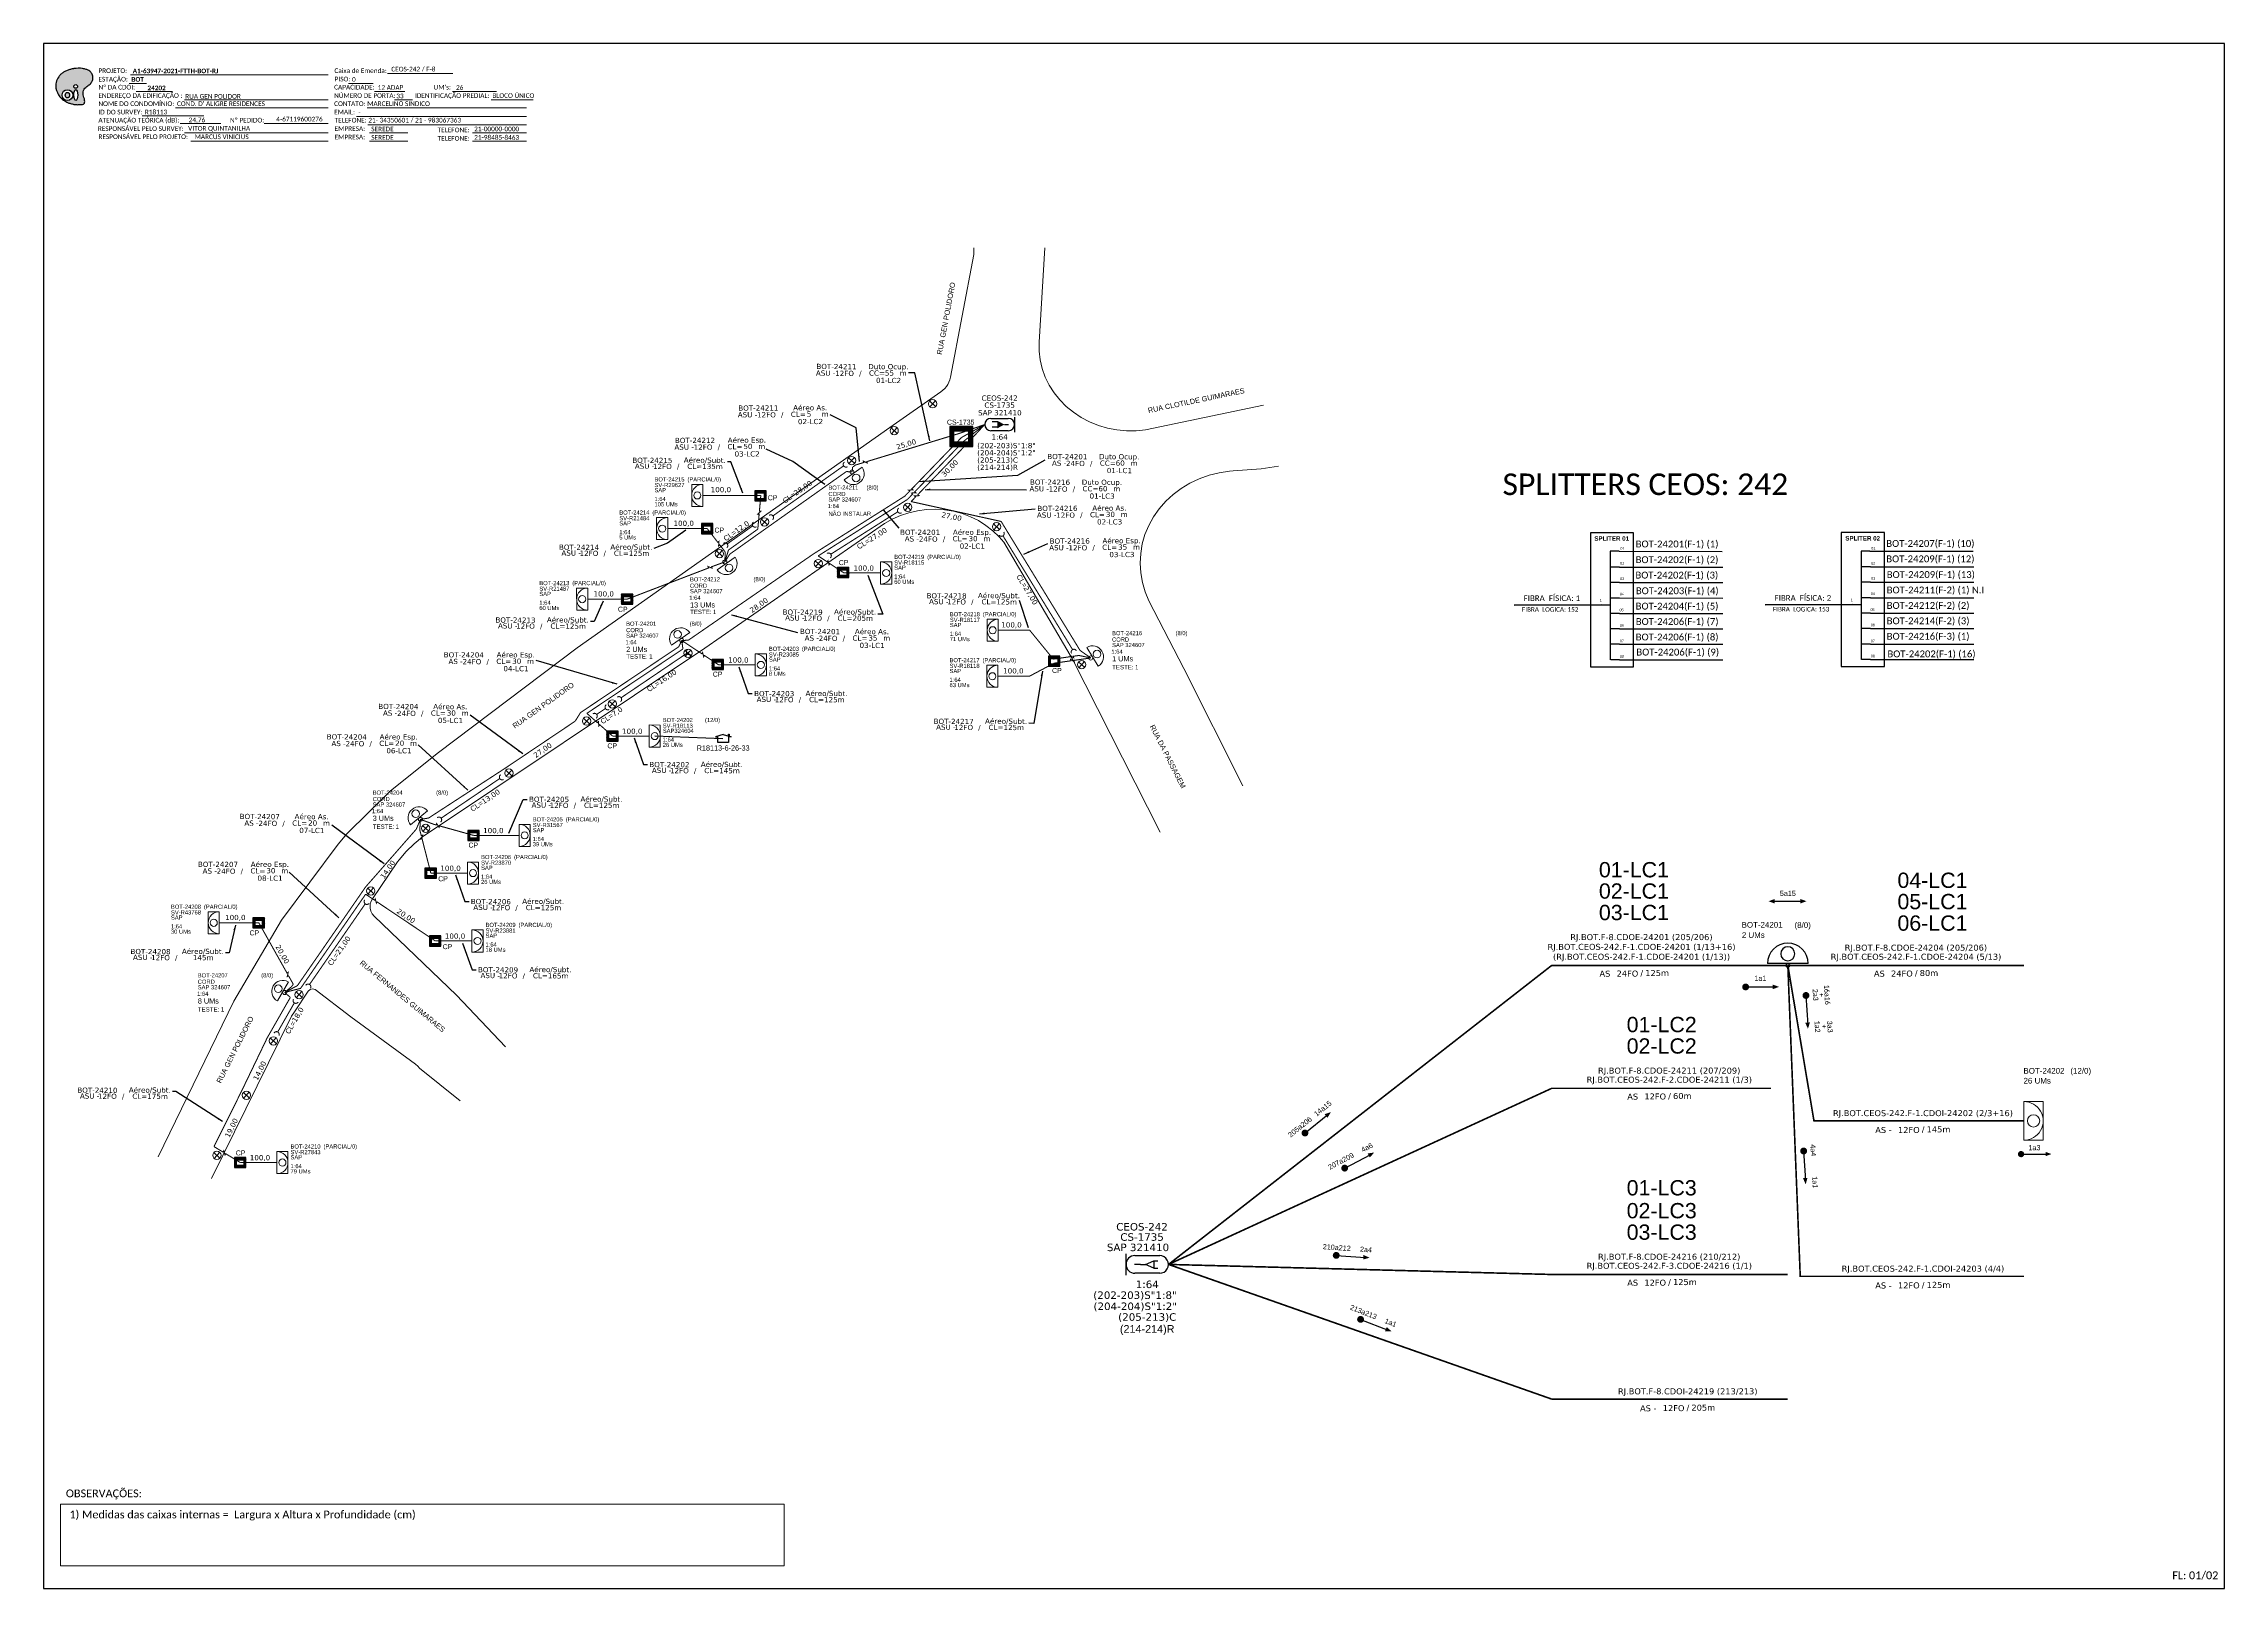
# Model space of a CAD drawing. Header units: inches. Extents: x 416 to 2179, y -8 to 586.
# Drawn here: x 416 to 1254, y -8 to 586 of the extents above; entities that cross this region are included whole.
import ezdxf
from ezdxf.enums import TextEntityAlignment as Align

# ---------------------------------------------------------------- set-up
doc = ezdxf.new("R2010")
doc.units = ezdxf.units.IN
doc.header["$MEASUREMENT"] = 0
doc.linetypes.add('ARILSUPP', pattern=[2.98, 1.42, -0.71, 0.14, -0.71])
for name, color, linetype in [('10.1-Caixas Subterrâneas', 5, 'Continuous'), ('20.4-CEOS', 1, 'Continuous'), ('CAP a instalar', 1, 'Continuous'), ('DROP DE CLIENTE', 140, 'Continuous'), ('label_cabos', 7, 'Continuous'), ('LC1', 3, 'Continuous'), ('SETA', 7, 'Continuous'), ('Subida Lateral', 5, 'Continuous'), ('surveys', 7, 'Continuous'), ('surveys legendas', 7, 'Continuous')]:
    doc.layers.add(name, color=color, linetype=linetype)
for name, color, linetype, lineweight in [('10.4-Postes', 1, 'Continuous', 0), ("20.0-LEGENDA DOS CDO'S", 1, 'Continuous', 0), ('20.1-CDO_INTERIOR', 1, 'Continuous', 0), ('20.2-CDO_POSTE', 1, 'Continuous', 5), ('20.6-CORDOALHA_SUPORTE', 7, 'Continuous', 25), ('40.1-ETIQUETAS', 1, 'Continuous', 20), ('CORDOALHA_SUPORTE', 7, 'Continuous', 25), ('Quadra', 251, 'Continuous', 0), ('Segmento Logradouro Texto', 251, 'Continuous', 0)]:
    doc.layers.add(name, color=color, linetype=linetype, lineweight=lineweight)
doc.styles.add('ARIAL', font='arial.ttf')
doc.styles.add('DIGICADE', font='arial.ttf')
doc.styles.add('ROMANS', font='arial.ttf')
doc.styles.add('siredit', font='verdana.ttf')
doc.styles.add('WMF-Calibri0', font='calibri.ttf')
doc.styles.add('WMF-Calibri1', font='calibrib.ttf')
doc.linetypes.add('FENCELINE1', pattern='A,0.25,-0.1,[133,ltypeshp.shx,S=0.1,R=0,X=-0.1,Y=0],-0.1,1', length=1.45)
doc.dimstyles.new('CL', dxfattribs={"dimtxt": 1, "dimasz": 2, "dimexe": 0.18, "dimexo": 0.0625, "dimgap": 0.09, "dimtad": 0, "dimdec": 0, "dimrnd": 1, "dimzin": 0, "dimdsep": 46, "dimtxsty": 'siredit', "dimblk": 'NONE', "dimcen": 0, "dimse1": 1, "dimse2": 1, "dimsd1": 1, "dimsd2": 1, "dimclrt": 7, "dimadec": 0, "dimazin": 0, "dimtfac": 1, "dimtdec": 0, "dimtofl": 0, "dimtmove": 0, "dimatfit": 3, "dimfxl": 0, "dimtolj": 1, "dimtzin": 0, "dimarcsym": 0})

# ---------------------------------------------------------------- blocks, each defined once
blk = doc.blocks.new('SURVEY_SURVEY')
for p, q in [((0, 0.0000152), (-0.0000151, 0.0000108)), ((-0.0000151, 0.0000108), (-0.0000104, 0.0000108)), ((-0.0000103, 0), (-0.0000103, 0.0000108)), ((0.0000103, 0), (-0.0000103, 0)), ((0, 0.0000152), (0.0000151, 0.0000108)), ((0.0000101, 0.0000159), (0.0000117, 0.0000159)), ((0.0000101, 0.0000123), (0.0000101, 0.0000159)), ((0.0000151, 0.0000108), (0.0000103, 0.0000108)), ((0.0000103, 0.0000108), (0.0000103, 0)), ((0.0000117, 0.0000159), (0.0000117, 0.0000119))]:
    blk.add_line(p, q)
blk = doc.blocks.new('*X2')
at = {"color": 0, "linetype": 'Continuous'}
for p, q in [((-1.25, 0.34099), (-0.49099, 1.1)), ((-1.25, 0.517767), (-0.667767, 1.1)), ((-1.25, 0.694544), (-0.844544, 1.1)), ((-1.25, 0.87132), (-1.02132, 1.1)), ((-1.25, 1.048097), (-1.198097, 1.1)), ((-1.25, 0.164214), (-0.8035, 0.610714)), ((-1.25, -0.012563), (-0.8035, 0.433937)), ((-1.25, -0.18934), (-0.8035, 0.25716)), ((-1.25, -0.366117), (-0.8035, 0.080383)), ((-0.789214, 0.625), (-0.314214, 1.1)), ((-0.612437, 0.625), (-0.137437, 1.1)), ((-0.43566, 0.625), (0.03934, 1.1)), ((-0.258883, 0.625), (0.216117, 1.1)), ((-0.082107, 0.625), (0.392893, 1.1)), ((0.09467, 0.625), (0.56967, 1.1)), ((0.271447, 0.625), (0.746447, 1.1)), ((0.448223, 0.625), (0.923223, 1.1)), ((0.625, 0.625), (1.1, 1.1)), ((0.801777, 0.625), (1.25, 1.073223)), ((0.8035, 0.449947), (1.25, 0.896447)), ((0.8035, 0.27317), (1.25, 0.71967)), ((0.8035, 0.096393), (1.25, 0.542893)), ((0.8035, -0.080383), (1.25, 0.366117)), ((0.8035, -0.25716), (1.25, 0.18934)), ((0.8035, -0.433937), (1.25, 0.012563)), ((-1.25, -0.542893), (-0.8035, -0.096393)), ((-1.25, -0.71967), (-0.8035, -0.27317)), ((-1.25, -0.896447), (-0.8035, -0.449947)), ((-1.25, -1.073223), (-0.801777, -0.625)), ((-1.1, -1.1), (-0.625, -0.625)), ((-0.923223, -1.1), (-0.448223, -0.625)), ((-0.746447, -1.1), (-0.271447, -0.625)), ((-0.56967, -1.1), (-0.09467, -0.625)), ((-0.392893, -1.1), (0.082107, -0.625)), ((-0.216117, -1.1), (0.258883, -0.625)), ((-0.03934, -1.1), (0.43566, -0.625)), ((0.137437, -1.1), (0.612437, -0.625)), ((0.314214, -1.1), (0.789214, -0.625)), ((0.49099, -1.1), (1.25, -0.34099)), ((0.667767, -1.1), (1.25, -0.517767)), ((0.8035, -0.610714), (1.25, -0.164214)), ((0.844544, -1.1), (1.25, -0.694544)), ((1.02132, -1.1), (1.25, -0.87132)), ((1.198097, -1.1), (1.25, -1.048097))]:
    blk.add_line(p, q, dxfattribs=at)
blk = doc.blocks.new('MANHOLE_MQ')
at = {"color": 0, "linetype": 'Continuous'}
for p, q in [((0.0000062, 0.0000057), (-0.0000063, 0.0000057)), ((-0.0000063, 0.0000057), (-0.0000063, -0.0000053)), ((-0.000004, 0.0000033), (0.000004, 0.0000033)), ((-0.000004, -0.0000029), (-0.000004, 0.0000033)), ((0.000004, 0.0000033), (0.000004, -0.0000029)), ((0.0000062, -0.0000053), (0.0000062, 0.0000057)), ((-0.0000063, -0.0000053), (0.0000062, -0.0000053)), ((0.000004, -0.0000029), (-0.000004, -0.0000029)), ((0.000004, -0.0000029), (0.000004, -0.0000029))]:
    blk.add_line(p, q, dxfattribs=at)
at = {"color": 0, "linetype": 'Continuous', "xscale": 5e-06, "yscale": 5e-06, "zscale": 1e-05}
blk.add_blockref('*X2', (0, 0.0000002), dxfattribs=at)
blk = doc.blocks.new('POLE_POLE')
at = {"color": 1}
for p, q in [((-0.0000031, 0.0000069), (0.0000027, 0.0000015)), ((0.0000025, 0.0000071), (-0.0000029, 0.0000013))]:
    blk.add_line(p, q, dxfattribs=at)
blk.add_circle((-0.0000002, 0.0000042), 0.00000396, dxfattribs=at)
blk = doc.blocks.new('CDOE_CT_POSTE')
at = {"layer": "20.0-LEGENDA DOS CDO'S", "color": 0, "style": 'ARIAL'}
for tag, p, height in [('CDO_N', (0.12, 5.25), 0.8), ('CORDOALHA', (0.12, 4.02), 0.8), ('1:XX', (-0.01, 1.7), 0.8), ('SAP', (0.12, 2.96), 0.8), ('UMS', (0.14, 0.22), 1)]:
    blk.add_attdef(tag, p, '', height=height, rotation=0.118, dxfattribs=at)
blk.add_attdef('FIBRAS_UTILIZADAS', text='', height=0.8, rotation=0.118, dxfattribs=at).set_placement((7.83, 5.26), align=Align.CENTER)
blk = doc.blocks.new('*U9')
at = {"color": 0}
blk.add_line((2.14, -0.58), (-2.1, -0.68), dxfattribs=at)
for centre, radius in [((0, 0.38), 0.733), ((0.03, -1.03), 0.393)]:
    blk.add_circle(centre, radius, dxfattribs=at)
blk.add_arc((0.02, -0.63), 2.12, 1.3782, 181.3782, dxfattribs=at)
blk = doc.blocks.new('Inst CDOE-8 CAIXA DIST OPT CDOE 48F_8D C_SPL OPTAP')
at = {"layer": "20.0-LEGENDA DOS CDO'S", "color": 0, "style": 'ARIAL'}
for tag, p, height in [('CORDOALHA', (0.12, 4.02), 0.8), ('FID', (0.12, 5.25), 0.8), ('1:XX', (-0.01, 1.7), 0.8), ('SAP', (0.12, 2.96), 0.8), ('UMS', (0.14, 0.22), 1)]:
    blk.add_attdef(tag, p, '', height=height, rotation=0.118, dxfattribs=at)
at = {"layer": "20.0-LEGENDA DOS CDO'S", "color": 0}
for tag, p, style, flags in [('ID_ATIVIDADE', (0.12, 6.47), 'ARIAL', 3), ('FATOR', (7.92, 6.47), 'ARIAL', 1), ('QTDE', (0.23, -0.97), 'DIGICADE', 3)]:
    blk.add_attdef(tag, p, '', height=0.8, rotation=0.118, dxfattribs=dict(at, style=style, flags=flags))
at = {"layer": "20.0-LEGENDA DOS CDO'S", "color": 0, "style": 'ARIAL'}
blk.add_attdef('FIBRAS_UTILIZADAS', text='', height=0.8, rotation=0.118, dxfattribs=at).set_placement((13.48, 5.26), align=Align.CENTER)
blk = doc.blocks.new('Teste  FTTH')
at = {"color": 0, "lineweight": 0, "style": 'ROMANS'}
for tag, p in [('TESTE', (-2.3, -0.29)), ('QTDE', (0.21, -0.29))]:
    blk.add_attdef(tag, p, '', height=0.48, dxfattribs=at)
for tag, p, flags in [('FID', (-2.23, -1.25), 1), ('FATOR', (-2.23, -2.03), 3), ('ID_ATIVIDADE', (-2.23, -2.72), 3)]:
    blk.add_attdef(tag, p, '', height=0.48, dxfattribs=dict(at, flags=flags))
blk = doc.blocks.new('LEGENDA DOS CABOS')
at = {"layer": 'label_cabos', "color": 0, "style": 'siredit'}
for tag, p in [('TIPO_CABO', (2.74, 0.52)), ('ID', (4.24, 1.63)), ('CABO', (6.16, 0.47)), ('/', (9.19, 0.47)), ('METROS', (14.36, 0.47)), ('XX', (14.31, 1.67))]:
    blk.add_attdef(tag, text='', height=1, rotation=359.69, dxfattribs=at).set_placement(p, align=Align.MIDDLE_CENTER)
blk = doc.blocks.new('_None')
blk = doc.blocks.new('Inst CB ESP CFOA-SM-AS-80-TS-24')
at = {"layer": 'label_cabos', "color": 0, "style": 'siredit'}
for tag, flags, p in [('ID_ATIVIDADE', 3, (1.31, 2.67)), ('FATOR', 1, (11.56, 2.55))]:
    blk.add_attdef(tag, text='', height=1, rotation=359.69, dxfattribs=dict(at, flags=flags)).set_placement(p, align=Align.MIDDLE_CENTER)
for tag, p in [('TIPO_CABO', (1.76, 0)), ('DESTINO_CABO', (3.13, 1.26)), ('CABO', (4.69, -0.05)), ('/', (7.71, -0.05)), ('LANCE', (10.81, 0)), ('TIPO_CABO', (13.11, 1.24)), ('UND', (15.96, 0)), ('FID', (13.15, -1.41))]:
    blk.add_attdef(tag, text='', height=1, rotation=359.69, dxfattribs=at).set_placement(p, align=Align.MIDDLE_CENTER)
blk.add_attdef('QTDE', (12.43, -0.47), '', height=1, rotation=359.69, dxfattribs=at)
blk = doc.blocks.new('Inst CB AS CFOA-SM-ASU-120-S-12')
at = {"layer": 'label_cabos', "color": 0, "style": 'siredit'}
for tag, flags, p in [('ID_ATIVIDADE', 3, (1.31, 2.67)), ('FATOR', 1, (11.56, 2.55))]:
    blk.add_attdef(tag, text='', height=1, rotation=359.69, dxfattribs=dict(at, flags=flags)).set_placement(p, align=Align.MIDDLE_CENTER)
for tag, p in [('TIPO_CABO', (1.26, 0)), ('DESTINO_CABO', (3.13, 1.26)), ('CABO', (4.69, -0.05)), ('/', (7.71, -0.05)), ('LANCE', (10.81, 0)), ('TIPO_CABO', (13.11, 1.24)), ('UND', (15.96, 0)), ('FID', (13.15, -1.41))]:
    blk.add_attdef(tag, text='', height=1, rotation=359.69, dxfattribs=at).set_placement(p, align=Align.MIDDLE_CENTER)
blk.add_attdef('QTDE', (12.43, -0.47), '', height=1, rotation=359.69, dxfattribs=at)
blk = doc.blocks.new('Inst CB AS CFOA-SM-AS-80-TS-24')
at = {"layer": 'label_cabos', "color": 0, "style": 'siredit'}
for tag, flags, p in [('ID_ATIVIDADE', 3, (1.31, 2.67)), ('FATOR', 1, (11.56, 2.55))]:
    blk.add_attdef(tag, text='', height=1, rotation=359.69, dxfattribs=dict(at, flags=flags)).set_placement(p, align=Align.MIDDLE_CENTER)
for tag, p in [('TIPO_CABO', (1.76, 0)), ('DESTINO_CABO', (3.13, 1.26)), ('CABO', (4.69, -0.05)), ('/', (7.71, -0.05)), ('LANCE', (10.81, 0)), ('TIPO_CABO', (13.11, 1.24)), ('UND', (15.96, 0)), ('FID', (13.15, -1.41))]:
    blk.add_attdef(tag, text='', height=1, rotation=359.69, dxfattribs=at).set_placement(p, align=Align.MIDDLE_CENTER)
blk.add_attdef('QTDE', (12.43, -0.47), '', height=1, rotation=359.69, dxfattribs=at)
blk = doc.blocks.new('Inst CB DT OCUP CFOA-SM-ASU-120-S-12')
at = {"layer": 'label_cabos', "color": 0, "style": 'siredit'}
for tag, flags, p in [('ID_ATIVIDADE', 3, (1.31, 2.67)), ('FATOR', 1, (11.56, 2.55))]:
    blk.add_attdef(tag, text='', height=1, rotation=359.69, dxfattribs=dict(at, flags=flags)).set_placement(p, align=Align.MIDDLE_CENTER)
for tag, p in [('TIPO_CABO', (1.26, 0)), ('DESTINO_CABO', (3.13, 1.26)), ('CABO', (4.69, -0.05)), ('/', (7.71, -0.05)), ('LANCE', (10.91, 0)), ('TIPO_CABO', (13.11, 1.24)), ('UND', (15.96, 0)), ('FID', (13.15, -1.41))]:
    blk.add_attdef(tag, text='', height=1, rotation=359.69, dxfattribs=at).set_placement(p, align=Align.MIDDLE_CENTER)
blk.add_attdef('QTDE', (12.43, -0.47), '', height=1, rotation=359.69, dxfattribs=at)
blk = doc.blocks.new('Inst CORD ALUMINIO 4.8 MM 3F')
at = {"layer": '20.6-CORDOALHA_SUPORTE', "color": 0, "lineweight": 0, "style": 'ROMANS'}
blk.add_attdef('LANCE', text='', height=1, dxfattribs=at).set_placement((-0.54, -2.21), align=Align.RIGHT)
for tag, p, flags in [('FATOR', (-5.2, -4.44), 3), ('FID', (-5.2, -8.9), 1), ('ID_ATIVIDADE', (-5.2, -6.67), 3)]:
    blk.add_attdef(tag, p, '', height=1, dxfattribs=dict(at, flags=flags))
at = {"layer": '20.6-CORDOALHA_SUPORTE', "color": 0, "style": 'siredit'}
blk.add_attdef('QTDE', (-0.54, -2.21), '', height=1, rotation=359.69, dxfattribs=at)
blk = doc.blocks.new('Inst CB ESP CFOA-SM-ASU-120-S-12')
at = {"layer": 'label_cabos', "color": 0, "style": 'siredit'}
for tag, flags, p in [('ID_ATIVIDADE', 3, (1.31, 2.67)), ('FATOR', 1, (11.56, 2.55))]:
    blk.add_attdef(tag, text='', height=1, rotation=359.69, dxfattribs=dict(at, flags=flags)).set_placement(p, align=Align.MIDDLE_CENTER)
for tag, p in [('TIPO_CABO', (1.26, 0)), ('DESTINO_CABO', (3.13, 1.26)), ('CABO', (4.69, -0.05)), ('/', (7.71, -0.05)), ('LANCE', (10.81, 0)), ('TIPO_CABO', (13.11, 1.24)), ('UND', (15.96, 0)), ('FID', (13.15, -1.41))]:
    blk.add_attdef(tag, text='', height=1, rotation=359.69, dxfattribs=at).set_placement(p, align=Align.MIDDLE_CENTER)
blk.add_attdef('QTDE', (12.43, -0.47), '', height=1, rotation=359.69, dxfattribs=at)
blk = doc.blocks.new('Inst CB DT OCUP CFOA-SM-AS-80-TS-24')
at = {"layer": 'label_cabos', "color": 0, "style": 'siredit'}
for tag, flags, p in [('ID_ATIVIDADE', 3, (1.31, 2.67)), ('FATOR', 1, (11.56, 2.55))]:
    blk.add_attdef(tag, text='', height=1, rotation=359.69, dxfattribs=dict(at, flags=flags)).set_placement(p, align=Align.MIDDLE_CENTER)
for tag, p in [('TIPO_CABO', (1.76, 0)), ('DESTINO_CABO', (3.13, 1.26)), ('CABO', (4.69, -0.05)), ('/', (7.71, -0.05)), ('LANCE', (10.91, 0)), ('TIPO_CABO', (13.11, 1.24)), ('UND', (15.96, 0)), ('FID', (13.15, -1.41))]:
    blk.add_attdef(tag, text='', height=1, rotation=359.69, dxfattribs=at).set_placement(p, align=Align.MIDDLE_CENTER)
blk.add_attdef('QTDE', (12.43, -0.47), '', height=1, rotation=359.69, dxfattribs=at)
blk = doc.blocks.new('*U50')
at = {"layer": '20.4-CEOS', "color": 7, "style": 'siredit'}
for tag, p in [('FIBRAS_SPLITTER', (0, 0)), ('FIBRAS_TOP_C', (0, -4.13)), ('RESERVA_FINAIS', (0, -5.46))]:
    blk.add_attdef(tag, p, '', height=1.01, dxfattribs=at)
for tag, p, flags in [('QTDE', (0, -9.4), 1), ('ID_ATIVIDADE', (0, -6.77), 3), ('FATOR', (0, -8.09), 1), ('FID', (0, -10.71), 1)]:
    blk.add_attdef(tag, p, '', height=1.01, dxfattribs=dict(at, flags=flags))
blk = doc.blocks.new('*U51')
at = {"layer": '20.4-CEOS', "color": 7, "style": 'siredit'}
blk.add_attdef('FIBRAS_SPLITTER', (0, 0), '', height=1.01, dxfattribs=at)
for tag, p, flags in [('QTDE', (0, -4.11), 1), ('ID_ATIVIDADE', (0, -1.48), 3), ('FATOR', (0, -2.79), 1), ('FID', (0, -5.42), 1)]:
    blk.add_attdef(tag, p, '', height=1.01, dxfattribs=dict(at, flags=flags))
blk = doc.blocks.new('OI')
h = blk.add_hatch(color=40)
edge = h.paths.add_edge_path()
edge.add_spline(control_points=[(4.35, -0.67), (3.92, -0.99), (3.26, -1.5), (2.81, -2.59), (2.9, -3.5), (3.06, -4.27), (3.31, -4.85), (3.37, -5.39), (3.4, -5.88), (3.2, -6.4), (2.54, -6.61), (1.65, -6.63), (0.55, -6.67), (-0.56, -6.42), (-1.61, -6.14), (-2.77, -5.61), (-3.92, -4.77), (-4.89, -3.7), (-5.34, -2.65), (-5.6, -1.94), (-5.85, -0.96), (-5.71, 0.47), (-5.1, 2.02), (-4.14, 3.02), (-3.3, 3.61), (-2.37, 4.16), (-1.36, 4.44), (-0.56, 4.7), (0.79, 4.85), (2.24, 4.97), (3.79, 4.57), (4.67, 4.21), (5.44, 3.65), (5.76, 2.99), (6.03, 2.21), (6.01, 1.46), (5.72, 0.64), (5.31, 0.08), (4.88, -0.38), (4.51, -0.55), (4.35, -0.67)], knot_values=[0, 0, 0, 0, 1.60434, 2.417191, 3.427595, 4.282808, 4.776746, 5.304182, 5.888771, 6.258406, 6.858137, 7.79129, 8.986195, 10.124242, 11.187857, 12.242908, 13.953784, 15.414161, 16.515391, 17.349188, 17.675853, 19.552021, 21.515531, 22.568638, 23.63245, 24.621084, 25.782718, 26.745347, 27.142653, 29.870543, 31.004649, 31.921532, 32.709589, 33.801391, 34.042471, 35.192333, 35.971461, 36.628871, 37.254359, 37.836911, 37.836911, 37.836911, 37.836911], degree=3, periodic=0)
h.paths.add_polyline_path([(1.13, -0.87, -1), (-0.04, -0.87, -1)], flags=16)
edge = h.paths.add_edge_path(flags=16)
edge.add_ellipse((0.56, -3.59), major_axis=(-0.02, 1.71), ratio=0.361305, start_angle=0, end_angle=360)
h.paths.add_polyline_path([(-0.36, -3.62, -1), (-3.8, -3.62, -1)], flags=16)
edge = h.paths.add_edge_path(flags=0)
edge.add_ellipse((-2.08, -3.62), major_axis=(0, 0.885), ratio=0.758294, start_angle=0, end_angle=360)
at = {"color": 40}
for centre, radius in [((-2.08, -3.62), 1.72), ((0.54, -0.87), 0.587)]:
    blk.add_circle(centre, radius, dxfattribs=at)
blk.add_ellipse((-2.08, -3.62), major_axis=(0, 0.885), ratio=0.758294, start_param=-3.141592653589792, end_param=3.141592653589792, dxfattribs=at)
blk.add_ellipse((0.56, -3.59), major_axis=(-0.02, 1.71), ratio=0.361305, dxfattribs=at)
at = {"color": 40, "start_tangent": (-0.800898, -0.598801), "end_tangent": (-0.800898, -0.598801)}
blk.add_spline([(4.35, -0.67), (3.2, -1.78), (2.9, -2.54), (2.92, -3.55), (3.12, -4.38), (3.28, -4.85), (3.37, -5.37), (3.35, -5.95), (3.2, -6.29), (2.66, -6.55), (1.73, -6.63), (0.54, -6.62), (-0.58, -6.41), (-1.6, -6.11), (-2.56, -5.67), (-3.95, -4.67), (-4.89, -3.56), (-5.37, -2.56), (-5.64, -1.78), (-5.72, -1.46), (-5.63, 0.42), (-4.84, 2.22), (-4.13, 2.99), (-3.27, 3.62), (-2.4, 4.09), (-1.3, 4.47), (-0.37, 4.72), (0.02, 4.77), (2.75, 4.8), (3.85, 4.53), (4.69, 4.16), (5.31, 3.68), (5.85, 2.73), (5.93, 2.5), (5.94, 1.35), (5.67, 0.62), (5.29, 0.08), (4.84, -0.36), (4.35, -0.67)], degree=3, dxfattribs=at)

msp = doc.modelspace()

# ---------------------------------------------------------------- linework, layer by layer
at = {"color": 7, "linetype": 'Continuous'}
for p, q in [((1017.95, 390.92), (1017.95, 349.22)), ((1021.32, 390.92), (1017.95, 390.92)), ((1114.45, 390.99), (1114.45, 349.3)), ((1117.82, 390.99), (1114.45, 390.99)), ((1021.49, 384.88), (1018.12, 384.88)), ((1021.49, 378.94), (1018.12, 378.94)), ((1117.99, 384.96), (1114.62, 384.96)), ((1117.99, 379.02), (1114.62, 379.02)), ((1014.44, 370.34), (1017.93, 370.34)), ((1021.49, 372.97), (1018.12, 372.97)), ((1110.94, 370.42), (1114.43, 370.42)), ((1117.99, 373.05), (1114.62, 373.05)), ((1021.49, 367.05), (1018.12, 367.05)), ((1021.49, 361.13), (1018.12, 361.13)), ((1117.99, 367.13), (1114.62, 367.13)), ((1117.99, 361.21), (1114.62, 361.21)), ((1021.49, 355.19), (1018.12, 355.19)), ((1117.99, 355.27), (1114.62, 355.27)), ((1021.49, 349.26), (1018.12, 349.26)), ((1117.99, 349.34), (1114.62, 349.34))]:
    msp.add_line(p, q, dxfattribs=at)
at = {"color": 10, "linetype": 'Continuous'}
for p, q in [((1021.32, 390.92), (1061.04, 390.9)), ((1117.82, 390.99), (1157.54, 390.98)), ((1021.49, 384.88), (1061.21, 384.87)), ((1021.49, 378.95), (1061.21, 378.94)), ((1117.99, 384.96), (1157.71, 384.95)), ((1117.99, 379.03), (1157.71, 379.02)), ((1021.49, 372.98), (1061.21, 372.97)), ((1117.99, 373.06), (1157.71, 373.05)), ((1021.49, 367.06), (1061.21, 367.05)), ((1021.49, 361.14), (1061.21, 361.13)), ((1117.99, 367.14), (1157.71, 367.13)), ((1117.99, 361.22), (1157.71, 361.21)), ((1021.49, 355.2), (1061.21, 355.19)), ((1117.99, 355.28), (1157.71, 355.27)), ((1021.49, 349.26), (1061.21, 349.25)), ((1117.99, 349.34), (1157.71, 349.33))]:
    msp.add_line(p, q, dxfattribs=at)
at = {"color": 1, "linetype": 'Continuous', "lineweight": 60}
for p, q in [((1014.44, 370.34), (981.05, 370.24)), ((1110.94, 370.42), (1077.55, 370.32))]:
    msp.add_line(p, q, dxfattribs=at)
at = {"color": 0, "lineweight": 0}
for p, q in [((422.09, 24.53), (700.34, 24.53)), ((422.09, 0.83), (422.09, 24.53)), ((700.34, 24.53), (700.34, 0.83)), ((700.34, 0.83), (422.09, 0.83))]:
    msp.add_line(p, q, dxfattribs=at)
msp.add_lwpolyline([(415.54, -7.85), (1254.1, -7.85), (1254.1, 586.15), (415.54, 586.15), (415.54, -7.85)])
at = {"color": 7, "lineweight": 0}
for points in [[(448.49, 570.83), (455.04, 570.83)], [(449.01, 574.11), (524.98, 574.11)], [(532.78, 570.87), (542.26, 570.87)], [(547.82, 574.6), (572.95, 574.6)], [(451.15, 567.76), (465.1, 567.76)], [(469.72, 564.52), (524.98, 564.52)], [(542.83, 567.76), (554.44, 567.76)], [(550.41, 564.52), (557.36, 564.52)], [(572.77, 567.76), (589.63, 567.76)], [(587.58, 564.52), (603.76, 564.52)], [(453.47, 558.34), (477.1, 558.34)], [(466.31, 561.41), (524.98, 561.41)], [(468.01, 555.38), (483.68, 555.38)], [(500.34, 555.38), (524.84, 555.38)], [(500.84, 555.39), (524.99, 555.39)], [(535.9, 558.17), (601.17, 558.17)], [(539.94, 561.41), (601.17, 561.41)], [(540.19, 554.93), (601.17, 554.93)], [(469.72, 551.82), (524.98, 551.82)], [(472.21, 548.59), (524.98, 548.59)], [(540.8, 551.82), (555.6, 551.82)], [(540.8, 548.59), (555.6, 548.59)], [(580.4, 551.82), (601.17, 551.82)], [(580.4, 548.59), (601.17, 548.59)]]:
    msp.add_lwpolyline(points, dxfattribs=at)
at = {"color": 7}
for points in [[(1010.3, 346.55), (1026.88, 346.55), (1026.88, 398.06), (1010.3, 398.06)], [(1106.8, 346.63), (1123.39, 346.63), (1123.39, 398.14), (1106.8, 398.14)]]:
    msp.add_lwpolyline(points, close=True, dxfattribs=at)
for points, const_width in [([(1069.35, 223.42, 1), (1070.67, 223.42, 1)], 1.32), ([(1093.17, 220.79, 1), (1093.25, 219.47, 1)], 1.32), ([(900.04, 166.83, 1), (901.06, 167.66, 1)], 1.32), ([(1175.32, 159.14, 1), (1176.52, 159.14, 1)], 1.2), ([(1175.32, 159.14, 1), (1176.52, 159.14, 1)], 1.2), ([(915.25, 153.45, 1), (916.42, 154.06, 1)], 1.32), ([(911.93, 120.24, 1), (913.24, 120.14, 1)], 1.32), ([(921.33, 95.83, 1), (922.56, 95.35, 1)], 1.32)]:
    msp.add_lwpolyline(points, format="xyb", close=True, dxfattribs=dict(const_width=const_width))
at = {"color": 0, "const_width": 1.32}
msp.add_lwpolyline([(1092.28, 161.01, 1), (1092.36, 159.69, 1)], format="xyb", close=True, dxfattribs=at)
at = {"layer": '20.1-CDO_INTERIOR', "color": 1, "lineweight": 18}
for p, q in [((1184.44, 179.35), (1177, 179.35)), ((1177, 179.35), (1177, 164.48)), ((1184.44, 164.48), (1184.44, 179.35)), ((1177, 164.48), (1184.44, 164.48))]:
    msp.add_line(p, q, dxfattribs=at)
at = {"layer": '20.1-CDO_INTERIOR', "color": 0, "lineweight": 18}
for points in [[(664.77, 408.16), (664.77, 416.66), (669.02, 416.66), (669.02, 408.16)], [(651.27, 395.41), (651.27, 403.91), (655.52, 403.91), (655.52, 395.41)], [(741.65, 378.35), (741.65, 386.85), (737.4, 386.85), (737.4, 378.35)], [(620.51, 368.27), (620.5, 376.77), (624.75, 376.78), (624.76, 368.28)], [(778.36, 356.32), (778.35, 364.82), (782.6, 364.82), (782.61, 356.32)], [(693.46, 343.01), (693.46, 351.51), (689.21, 351.51), (689.21, 343.01)], [(778.25, 338.63), (778.25, 347.13), (782.5, 347.14), (782.5, 338.64)], [(602.65, 277.43), (602.65, 285.93), (598.4, 285.94), (598.4, 277.44)], [(582.77, 262.95), (582.78, 271.45), (578.53, 271.45), (578.52, 262.95)], [(478.85, 243.83), (478.85, 252.33), (483.1, 252.33), (483.1, 243.83)], [(584.5, 236.85), (584.5, 245.35), (580.25, 245.35), (580.25, 236.85)], [(509.5, 151.65), (509.5, 160.15), (505.25, 160.15), (505.25, 151.65)]]:
    msp.add_lwpolyline(points, close=True, dxfattribs=at)
at = {"layer": '20.1-CDO_INTERIOR', "color": 1, "lineweight": 18}
msp.add_lwpolyline([(652.65, 315.63), (652.65, 324.13), (648.4, 324.14), (648.4, 315.64)], close=True, dxfattribs=at)
at = {"layer": '20.1-CDO_INTERIOR', "color": 0, "lineweight": 18}
for centre in [(666.9, 412.41), (653.4, 399.66), (739.53, 382.6), (622.63, 372.53), (780.48, 360.57), (691.33, 347.26), (780.37, 342.89), (600.53, 281.69), (580.65, 267.2), (480.97, 248.08), (582.38, 241.1), (507.38, 155.9)]:
    msp.add_circle(centre, 1.36, dxfattribs=at)
at = {"layer": '20.1-CDO_INTERIOR', "color": 1, "lineweight": 18}
msp.add_circle((650.52, 319.88), 1.36, dxfattribs=at)
at = {"layer": '20.1-CDO_INTERIOR', "color": 0, "lineweight": 18}
for centre, start, end in [((669.02, 412.41), 90.02759, 270.02759), ((655.52, 399.66), 90.02759, 270.02759), ((737.4, 382.6), 269.97241, 89.97241), ((624.76, 372.53), 90.02759, 270.02759), ((782.6, 360.57), 90.02759, 270.02759), ((689.21, 347.26), 269.97241, 89.97241), ((782.5, 342.89), 90.02759, 270.02759), ((598.4, 281.69), 269.97241, 89.97241), ((578.53, 267.2), 269.97241, 89.97241), ((483.1, 248.08), 90.02759, 270.02759), ((580.25, 241.1), 269.97241, 89.97241), ((505.25, 155.9), 269.97241, 89.97241)]:
    msp.add_arc(centre, 4.25, start, end, dxfattribs=at)
at = {"layer": '20.1-CDO_INTERIOR', "color": 1, "lineweight": 18}
msp.add_arc((648.4, 319.89), 4.25, 269.97241, 89.97241, dxfattribs=at)
for centre, major_axis, start_param, end_param in [((1177, 171.91), (-5.26, 5.26), 2.356194, 5.497787), ((1180.72, 171.91), (-1.68, 1.68), 3.926991, 10.210176)]:
    msp.add_ellipse(centre, major_axis=major_axis, ratio=1, start_param=start_param, end_param=end_param, dxfattribs=at)
at = {"layer": '20.2-CDO_POSTE', "color": 0}
msp.add_line((723.34, 418.36), (730.28, 423.27), dxfattribs=at)
for centre, radius in [((726.36, 421.46), 0.787), ((727.98, 419.17), 1.47)]:
    msp.add_circle(centre, radius, dxfattribs=at)
msp.add_arc((726.81, 420.82), 4.25, 215.2869, 35.2869, dxfattribs=at)
at = {"layer": '20.4-CEOS', "color": 0}
for p, q in [((779.81, 442.05), (786.49, 442.05)), ((786.49, 437.28), (779.81, 437.28))]:
    msp.add_line(p, q, dxfattribs=at)
at = {"layer": '20.4-CEOS', "color": 5}
for p, q in [((831.75, 112.62), (831.75, 120.82)), ((835.15, 120.12), (844.69, 120.12)), ((842.5, 118.07), (843.95, 118.07)), ((837.29, 116.72), (835, 116.72)), ((844.69, 113.32), (835.15, 113.32)), ((837.29, 116.72), (839.26, 116.72)), ((842.5, 115.24), (843.95, 115.24))]:
    msp.add_line(p, q, dxfattribs=at)
at = {"layer": '20.4-CEOS', "color": 0}
for points in [[(782.36, 440.71), (780.33, 440.71)], [(782.36, 438.72), (780.33, 438.72)], [(784.99, 439.67), (786.6, 439.67)], [(788.88, 442.54), (788.88, 436.79)]]:
    msp.add_lwpolyline(points, dxfattribs=at)
msp.add_lwpolyline([(784.99, 439.67, 0, 2.94, 0), (782.23, 439.67, 2.94, 2.94, 0)], format="xyseb", dxfattribs=at)
at = {"layer": '20.4-CEOS', "color": 5}
msp.add_lwpolyline([(839.26, 116.72), (842.5, 118.07), (842.5, 115.24), (839.26, 116.72)], dxfattribs=at)
at = {"layer": '20.4-CEOS', "color": 0}
for centre, start, end in [((779.81, 439.67), 90, 270), ((786.49, 439.67), 270, 90)]:
    msp.add_arc(centre, 2.38, start, end, dxfattribs=at)
at = {"layer": '20.4-CEOS', "color": 5}
for centre, start_param, end_param in [((835.15, 116.72), -0.785398, 2.356194), ((844.69, 116.72), 2.356194, 5.497787)]:
    msp.add_ellipse(centre, major_axis=(-2.4, 2.4), ratio=1, start_param=start_param, end_param=end_param, dxfattribs=at)
at = {"layer": 'CAP a instalar', "color": 0, "linetype": 'FENCELINE1', "ltscale": 3, "const_width": 0.4}
for points in [[(733.01, 425.71), (767.76, 436.29), (777.42, 439.67)], [(768.48, 434.69), (777.42, 439.67)], [(769.16, 433.09), (777.42, 439.67)], [(769.83, 431.49), (777.42, 439.67)], [(750.07, 415.64), (768.48, 434.69)], [(751.22, 414.53), (769.16, 433.09)], [(752.37, 413.42), (769.83, 431.49)], [(724.21, 421.59), (693.79, 400.06), (679.4, 389.84)], [(724.21, 421.59), (726.36, 421.46), (726.65, 423.32)], [(727.78, 424.12), (726.65, 423.32)], [(727.78, 424.12), (729.95, 424.78)], [(691.32, 412.41), (669.02, 412.41)], [(690.87, 407.34), (691.32, 412.41)], [(746.68, 412.13), (711.6, 389.94)], [(747.7, 410.88), (713.37, 389.16)], [(746.68, 412.13), (747.85, 413.34)], [(747.7, 410.88), (749, 412.23)], [(749.11, 410.05), (750.15, 411.12)], [(690.15, 399.33), (690.58, 404.16)], [(814.09, 352.8), (783.73, 402.41), (749.11, 410.05)], [(670.71, 399.66), (655.52, 399.66)], [(674.18, 395.16), (670.71, 399.66)], [(690.16, 399.44), (678.89, 391.43)], [(711.6, 389.94), (663.47, 356.75)], [(677.49, 386.85), (673.32, 385.33)], [(677.64, 390.65), (676.13, 392.62)], [(677.49, 386.85), (678.89, 391.43)], [(677.49, 386.85), (677.64, 390.65)], [(677.49, 386.85), (679.4, 389.84)], [(713.37, 389.16), (716, 387.42)], [(718.67, 385.66), (723.3, 382.6)], [(670.34, 384.18), (639.95, 372.53)], [(723.3, 382.6), (737.4, 382.6)], [(639.95, 372.53), (624.76, 372.53)], [(803.78, 349.47), (794.72, 360.57), (782.6, 360.57)], [(659.78, 354.24), (621.99, 328.91)], [(663.47, 356.75), (660.92, 356.63), (659.78, 354.24)], [(660.92, 356.63), (667.81, 352.08)], [(818.2, 349.92), (814.09, 352.8)], [(670.48, 350.32), (675.11, 347.26)], [(675.11, 347.26), (689.21, 347.26)], [(804.01, 347.88), (794.61, 342.89), (782.5, 342.89)], [(803.78, 349.47), (809.31, 350.26)], [(804.01, 347.88), (809.54, 348.68)], [(812.48, 350.71), (813.64, 350.88), (818.2, 349.92)], [(812.7, 349.13), (818.2, 349.92)], [(621.99, 328.91), (619.95, 325.62)], [(619.95, 325.62), (593.14, 307.6), (563.59, 288.37)], [(558.82, 284.06), (560.44, 287.84), (563.59, 288.37)], [(560.19, 283.77), (560.44, 287.84)], [(560.44, 287.84), (565.57, 285.96)], [(568.65, 285.1), (580.88, 281.69)], [(558.82, 284.06), (539.34, 261.85), (513.14, 223.93)], [(560.19, 283.77), (560.49, 282.6)], [(561.28, 279.5), (564.43, 267.2)], [(580.88, 281.69), (598.4, 281.69)], [(564.43, 267.2), (578.53, 267.2)], [(539.37, 259.08), (514.35, 222.86), (508.22, 221.3)], [(539.37, 259.08), (541.95, 257.33)], [(544.42, 255.67), (566.15, 241.1)], [(508.64, 229.63), (498.29, 248.08), (483.1, 248.08)], [(566.15, 241.1), (580.25, 241.1)], [(511.01, 223.65), (511.51, 224.51), (510.2, 226.84)], [(510.41, 219.39), (501.55, 203.92), (491.55, 183.13), (481.05, 162.03)], [(513.14, 223.93), (508.22, 221.3)], [(508.22, 221.3), (511.01, 223.65)], [(508.22, 221.3), (510.41, 219.39)], [(481.05, 162.03), (483.68, 160.44)], [(486.41, 158.78), (491.15, 155.9)], [(491.15, 155.9), (505.25, 155.9)]]:
    msp.add_lwpolyline(points, dxfattribs=at)
at = {"layer": 'CAP a instalar', "color": 1, "linetype": 'FENCELINE1', "ltscale": 3, "const_width": 0.4}
for points in [[(661.37, 353.38), (624.43, 328.62)], [(660.92, 356.63), (661.37, 353.38)], [(624.43, 328.62), (627.75, 325.69)], [(630.14, 323.57), (634.3, 319.89)], [(634.3, 319.89), (648.4, 319.89)]]:
    msp.add_lwpolyline(points, dxfattribs=at)
at = {"layer": 'CAP a instalar', "color": 5, "linetype": 'FENCELINE1', "ltscale": 7, "const_width": 0.616}
for points in [[(995.45, 231.7), (848.09, 116.72)], [(1086.23, 231.7), (995.45, 231.7)]]:
    msp.add_lwpolyline(points, dxfattribs=at)
at = {"layer": 'CAP a instalar', "color": 0, "linetype": 'FENCELINE1', "ltscale": 7, "const_width": 0.616}
for points in [[(1177.1, 231.7), (1086.24, 231.7)], [(1177, 112.13), (1091.01, 112.13), (1086.23, 231.7)], [(995.45, 184.43), (848.09, 116.72)], [(1079.81, 184.43), (995.45, 184.43)], [(995.45, 64.93), (848.09, 116.72)], [(995.45, 112.85), (848.09, 116.72)], [(1086.23, 112.85), (995.45, 112.85)], [(1086.23, 64.93), (995.45, 64.93)]]:
    msp.add_lwpolyline(points, dxfattribs=at)
at = {"layer": 'CAP a instalar', "color": 1, "linetype": 'FENCELINE1', "ltscale": 7, "const_width": 0.616}
msp.add_lwpolyline([(1177, 171.91), (1096.29, 171.91), (1086.24, 231.7)], dxfattribs=at)
at = {"layer": 'CORDOALHA_SUPORTE', "const_width": 0.4}
for points in [[(723.16, 423.79), (695.98, 404.55)], [(744, 406.13), (718.24, 389.82)], [(688.2, 400.71), (678.41, 393.77)], [(811.21, 353.12), (784.44, 396.88)], [(662.85, 351.7), (637.6, 334.62)], [(631.57, 330.48), (628.2, 328.2)], [(590.94, 303.56), (568.39, 288.31)], [(539.21, 255.37), (517.78, 224.36)], [(511.94, 217.26), (505.55, 206.11)]]:
    msp.add_lwpolyline(points, dxfattribs=at)
for points in [[(724.63, 423.46, -1), (723.49, 425.26)], [(695.8, 403.05, 1), (694.48, 404.73)], [(745.46, 405.72, -1), (744.41, 407.58)], [(678.22, 392.27, 1), (676.91, 393.95)], [(689.68, 400.38, -1), (688.53, 402.18)], [(782.95, 397.16, 1), (784.72, 398.36)], [(717.98, 388.33, 1), (716.75, 390.08)], [(664.32, 351.34, -1), (663.21, 353.17)], [(810.79, 351.67, -1), (812.66, 352.7)], [(627.99, 326.71, 1), (626.71, 328.42)], [(633.04, 330.12, -1), (631.93, 331.95)], [(637.38, 333.13, 1), (636.1, 334.84)], [(592.41, 303.2, -1), (591.3, 305.03)], [(568.18, 286.82, 1), (566.9, 288.52)], [(540.71, 255.57, -1), (539.01, 256.87)], [(513.42, 217.59, -1), (511.62, 218.74)], [(518.12, 222.89, 1), (516.31, 224.02)], [(506.01, 204.67, 1), (504.11, 205.64)]]:
    msp.add_lwpolyline(points, format="xyb", dxfattribs=at)
at = {"layer": 'DROP DE CLIENTE'}
msp.add_lwpolyline([(676.66, 318.78), (650.52, 319.88)], dxfattribs=at)
at = {"layer": 'label_cabos', "color": 5}
msp.add_line((1094.09, 232.42), (1078.38, 232.42), dxfattribs=at)
for centre, major_axis, end_param in [((1086.23, 232.42), (-5.55, 5.55), 7.068583), ((1086.23, 236.15), (-1.92, 1.92), 10.210176), ((1086.24, 231.7), (-0.514, 0.514), 10.210176)]:
    msp.add_ellipse(centre, major_axis=major_axis, ratio=1, start_param=3.926991, end_param=end_param, dxfattribs=at)
at = {"layer": 'Quadra'}
for points in [[(459.6, 158.04), (488.74, 217.89), (507.07, 249.09), (528.81, 278.35), (532.12, 282.25), (548.86, 298.77), (567.39, 313.59), (620.67, 353.81), (740.95, 438.51), (760.57, 452.27), (761.35, 452.88), (762.06, 453.57), (762.69, 454.32), (763.23, 455.12), (763.66, 455.97), (764.02, 456.86), (764.28, 457.91), (773.19, 505.04), (773.29, 505.98), (773.25, 507.66)], [(459.6, 158.04), (488.74, 217.89), (507.07, 249.09), (528.81, 278.35), (532.12, 282.25), (548.86, 298.77), (567.39, 313.59), (620.67, 353.81), (740.95, 438.51), (760.57, 452.27), (761.35, 452.88), (762.06, 453.57), (762.69, 454.32), (763.23, 455.12), (763.66, 455.97), (764.02, 456.86), (764.28, 457.91), (773.19, 505.04), (773.29, 505.98), (773.25, 507.66)], [(800.58, 507.62), (798.29, 471.34), (798.31, 467.93), (798.73, 464.52), (799.52, 461.19), (800.69, 457.95), (802.21, 454.84), (804.09, 451.9), (806.27, 449.15), (808.76, 446.63), (811.54, 444.37), (814.53, 442.38), (817.75, 440.68), (821.12, 439.33), (824.65, 438.3), (828.27, 437.61), (831.94, 437.29), (835.62, 437.31), (839.28, 437.7), (884.59, 447.16)], [(800.58, 507.62), (798.29, 471.34), (798.31, 467.93), (798.73, 464.52), (799.52, 461.19), (800.69, 457.95), (802.21, 454.84), (804.09, 451.9), (806.27, 449.15), (808.76, 446.63), (811.54, 444.37), (814.53, 442.38), (817.75, 440.68), (821.12, 439.33), (824.65, 438.3), (828.27, 437.61), (831.94, 437.29), (835.62, 437.31), (839.28, 437.7), (884.59, 447.16)], [(890.42, 423.73), (883.68, 422.6), (872.96, 421.86), (871.5, 421.74), (867.53, 421.15), (863.66, 420.18), (859.91, 418.84), (856.33, 417.16), (852.96, 415.13), (849.83, 412.78), (847, 410.15), (844.49, 407.25), (842.31, 404.12), (840.48, 400.81), (839.04, 397.33), (838.02, 393.74), (837.4, 390.07), (837.2, 386.34), (837.41, 382.62), (838.04, 378.97), (839.08, 375.37), (840.53, 371.9), (853.95, 345.84), (876.69, 300.73)], [(844.9, 282.96), (811.19, 349.47), (784.73, 394.48), (782.97, 396.52), (780.56, 398.84), (777.89, 400.91), (775.02, 402.72), (771.96, 404.22), (768.75, 405.43), (765.4, 406.31), (762, 406.86), (758.52, 407.1), (755.05, 406.98), (751.63, 406.55), (748.25, 405.77), (744.98, 404.67), (741.86, 403.26), (738.92, 401.56), (669.76, 353.72), (561.29, 281.12), (557.97, 278.48), (554.94, 275.56), (552.28, 272.33), (551.65, 271.46), (541.95, 257.33), (541.47, 256.46), (541.11, 255.37), (541.1, 253.67), (541.39, 252.57), (541.93, 251.55), (542.66, 250.66), (574.35, 220.19), (593.12, 200.38), (593.12, 200.38), (593.12, 200.38), (593.12, 200.38)], [(575.73, 179.67), (560.08, 192.12), (559.44, 192.98), (558.57, 193.77), (533.7, 211.98), (519.93, 222.38), (518.95, 222.66), (517.98, 222.43), (517.24, 221.79), (511.97, 213.84), (510.84, 212.13), (480.11, 149.75)], [(575.73, 179.67), (560.08, 192.12), (559.44, 192.98), (558.57, 193.77), (533.7, 211.98), (519.93, 222.38), (518.95, 222.66), (517.98, 222.43), (517.24, 221.79), (511.97, 213.84), (510.84, 212.13), (480.11, 149.75)]]:
    msp.add_lwpolyline(points, dxfattribs=at)
at = {"layer": 'SETA'}
msp.add_line((1080.57, 256.36), (1091.92, 256.36), dxfattribs=at)
for points in [[(1070.01, 223.42), (1081.35, 223.42)], [(1093.21, 220.13), (1093.87, 208.8)], [(900.55, 167.24), (909.39, 174.35)], [(915.83, 153.75), (925.88, 159.02)], [(1175.92, 159.14), (1186.23, 159.14)], [(1175.92, 159.14), (1186.23, 159.14)], [(912.58, 120.19), (923.9, 119.39)], [(921.94, 95.59), (932.51, 91.46)]]:
    msp.add_lwpolyline(points, dxfattribs=at)
at = {"layer": 'SETA', "color": 0}
msp.add_lwpolyline([(1092.32, 160.35), (1092.97, 149.02)], dxfattribs=at)
at = {"layer": 'SETA'}
for points in [[(1081.21, 255.49), (1078.79, 256.37), (1081.21, 257.25)], [(1091.01, 257.26), (1093.43, 256.38), (1091.01, 255.5)], [(1080.44, 224.32), (1082.86, 223.44), (1080.44, 222.56)], [(1094.71, 209.76), (1093.97, 207.3), (1092.95, 209.66)], [(908.12, 174.48), (910.56, 175.31), (909.22, 173.11)], [(924.66, 159.39), (927.21, 159.74), (925.48, 157.84)], [(1185.41, 159.96), (1187.6, 159.16), (1185.41, 158.36)], [(1185.41, 159.96), (1187.6, 159.16), (1185.41, 158.36)], [(923.06, 120.35), (925.41, 119.31), (922.94, 118.6)], [(931.99, 92.63), (933.92, 90.93), (931.35, 90.99)]]:
    msp.add_solid(points, dxfattribs=at)
at = {"layer": 'SETA', "color": 0}
msp.add_solid([(1093.81, 149.98), (1093.08, 147.52), (1092.06, 149.88)], dxfattribs=at)
at = {"layer": 'Subida Lateral', "color": 0, "const_width": 0.4}
for points in [[(729.95, 424.78), (730.91, 425.07), (730.74, 425.6), (732.26, 424.9), (732.07, 425.42), (733.01, 425.71)], [(747.85, 413.34), (748.54, 414.06), (748.14, 414.44), (749.81, 414.57), (749.39, 414.94), (750.07, 415.64)], [(749, 412.23), (749.69, 412.95), (749.29, 413.33), (750.96, 413.45), (750.54, 413.82), (751.22, 414.53)], [(750.15, 411.12), (750.84, 411.84), (750.44, 412.22), (752.11, 412.34), (751.69, 412.71), (752.37, 413.42)], [(690.87, 407.34), (690.79, 406.35), (691.33, 406.31), (690.11, 405.16), (690.67, 405.14), (690.58, 404.16)], [(674.18, 395.16), (674.79, 394.37), (675.22, 394.71), (675.1, 393.04), (675.53, 393.4), (676.13, 392.62)], [(716, 387.42), (716.84, 386.88), (717.14, 387.34), (717.57, 385.72), (717.85, 386.2), (718.67, 385.66)], [(673.32, 385.33), (672.39, 384.97), (672.59, 384.46), (671.03, 385.05), (671.25, 384.54), (670.34, 384.18)], [(667.81, 352.08), (668.65, 351.54), (668.94, 352), (669.37, 350.38), (669.66, 350.86), (670.48, 350.32)], [(809.31, 350.26), (810.3, 350.41), (810.22, 350.95), (811.61, 350.03), (811.51, 350.58), (812.48, 350.71)], [(809.54, 348.68), (810.53, 348.83), (810.44, 349.37), (811.84, 348.44), (811.73, 348.99), (812.7, 349.13)], [(565.57, 285.96), (566.54, 285.7), (566.68, 286.23), (567.59, 284.82), (567.71, 285.36), (568.65, 285.1)], [(560.49, 282.6), (560.75, 281.63), (561.28, 281.77), (560.51, 280.29), (561.04, 280.45), (561.28, 279.5)], [(541.95, 257.33), (542.78, 256.78), (543.08, 257.24), (543.5, 255.62), (543.79, 256.09), (544.6, 255.55)], [(510.2, 226.84), (509.71, 227.71), (509.23, 227.43), (509.59, 229.07), (509.12, 228.78), (508.64, 229.63)], [(483.68, 160.44), (484.53, 159.93), (484.81, 160.4), (485.3, 158.8), (485.57, 159.29), (486.41, 158.78)]]:
    msp.add_lwpolyline(points, dxfattribs=at)
at = {"layer": 'Subida Lateral', "color": 1, "const_width": 0.4}
msp.add_lwpolyline([(627.75, 325.69), (628.5, 325.03), (628.86, 325.44), (629.06, 323.78), (629.41, 324.22), (630.14, 323.57)], dxfattribs=at)

# ---------------------------------------------------------------- block references
at = {"color": 7, "xscale": 1.213923925196705, "yscale": 1.21392392515554, "zscale": 1.213923925163967, "rotation": 0.153289602326381}
msp.add_blockref('OI', (427.21, 570.73), dxfattribs=at)
at = {"color": 0, "lineweight": 0, "yscale": 2, "zscale": 2}
for p, xscale, rotation, values in [((703.18, 416.46), 2.00000000000002, 35.28689635824753, {'QTDE': '28,00', 'LANCE': 'CL='}), ((680.45, 401.94), 2.00000000000002, 35.28689635824753, {'QTDE': '12,0', 'LANCE': 'CL='}), ((732, 398.7), 1.999999999999993, 32.32806623551187, {'QTDE': '27,00', 'LANCE': 'CL='}), ((796.55, 378.19), 2.000000000000003, 301.4624265091363, {'QTDE': '27,00', 'LANCE': 'CL='}), ((651.08, 343.92), 2.000000000000005, 34.06818541651113, {'QTDE': '16,00', 'LANCE': 'CL='}), ((633.23, 331.56), 2.000000000000005, 34.06818541651113, {'QTDE': '7,0', 'LANCE': 'CL='}), ((583.18, 297.9), 2.000000000000005, 34.06818541651113, {'QTDE': '13,00', 'LANCE': 'CL='}), ((526.22, 239.06), 1.999999999999999, 55.35554441090392, {'QTDE': '21,00', 'LANCE': 'CL='}), ((509.32, 212.73), 1.999999999999988, 60.17903229508376, {'QTDE': '18,0', 'LANCE': 'CL='})]:
    msp.add_blockref('Inst CORD ALUMINIO 4.8 MM 3F', p, dxfattribs=dict(at, xscale=xscale, rotation=rotation)).add_auto_attribs(values)
at = {"layer": '10.1-Caixas Subterrâneas', "color": 30, "rotation": 180.0000000000632}
for p, xscale, yscale, zscale in [((768.36, 435.19), 703532.6194845481, 703532.6194845481, 703532.6194845481), ((691.17, 412.33), 351766.3097422741, 351766.3097422741, 351766.3097422741), ((670.65, 399.7), 351766.3097422741, 351766.3097422741, 351766.3097422741), ((722.93, 382.82), 351766.3097422741, 351766.3097422741, 351766.3097422741), ((639.88, 372.57), 351766.3097422741, 351766.3097422741, 351766.3097422741), ((674.74, 347.47), 351766.3097422741, 351766.3097422741, 351766.3097422741), ((804.12, 348.75), 351766.3097422741, 351766.3097422741, 351766.3097422741), ((634.24, 319.92), 351766.3097422741, 351766.3097422741, 351766.3097422741), ((580.82, 281.73), 351766.3097422741, 351766.3097422741, 351766.3097422741), ((564.36, 267.24), 351766.3097422741, 351766.3097422741, 351766.3097422741), ((498.23, 248.12), 351766.3097422741, 351766.3097422741, 351766.3097422741), ((566.09, 241.14), 351766.3097422741, 351766.3097422741, 351766.3097422741), ((491.09, 155.94), 351766.3097422741, 351766.3097422741, 351766.3097422741)]:
    msp.add_blockref('MANHOLE_MQ', p, dxfattribs=dict(at, xscale=xscale, yscale=yscale, zscale=zscale))
at = {"layer": '10.4-Postes', "color": 1, "xscale": 404040.4000000003, "yscale": 404040.4000000003, "zscale": 404040.4000000003}
for p in [(757.45, 445.97), (742.68, 435.61), (726.34, 424.11), (692.83, 400.56), (747.93, 406.13), (782.05, 398.7), (675.5, 388.31), (713.5, 384.52), (663.42, 350.06), (814.77, 345.65), (624.38, 323.93), (634.3, 330.57), (594.51, 303.94), (562.53, 282.71), (541.42, 258.62), (513.85, 218.74), (504, 200.97), (493.61, 180.06), (482.24, 156.97)]:
    msp.add_blockref('POLE_POLE', p, dxfattribs=at)
at = {"layer": "20.0-LEGENDA DOS CDO'S", "color": 0}
ref = msp.add_blockref('CDOE_CT_POSTE', (717.06, 404.12), dxfattribs=dict(at, xscale=2, yscale=2, zscale=2))
ref.add_attrib('CDO_N', 'BOT-24211', (717.3, 414.62), dxfattribs={"color": 0, "height": 1.6, "rotation": 0.11799, "style": 'ARIAL'})
ref.add_attrib('CORDOALHA', 'CORD', (717.31, 412.17), dxfattribs={"color": 0, "height": 1.6, "rotation": 0.11799, "style": 'ARIAL'})
ref.add_attrib('SAP', 'SAP 324607', (717.31, 410.04), dxfattribs={"color": 0, "height": 1.6, "rotation": 0.11799, "style": 'ARIAL'})
ref.add_attrib('1:XX', '1:64', (717.04, 407.52), dxfattribs={"color": 0, "height": 1.6, "rotation": 0.11799, "style": 'ARIAL'})
ref.add_attrib('UMS', 'NÃO INSTALAR', (717.34, 404.56), dxfattribs={"color": 0, "height": 1.6, "rotation": 0.11799, "style": 'ARIAL'})
ref.add_attrib('FIBRAS_UTILIZADAS', '     (8/0)', dxfattribs={"color": 0, "height": 1.6, "rotation": 0.11799, "style": 'ARIAL'}).set_placement((732.72, 414.65), align=Align.CENTER)
at = {"layer": "20.0-LEGENDA DOS CDO'S", "color": 0, "lineweight": 0, "xscale": 2, "yscale": 2, "zscale": 2}
for p, values in [((663.83, 368.87), {'FID': 'BOT-24212', 'CORDOALHA': 'CORD', 'SAP': 'SAP 324607', '1:XX': '1:64', 'UMS': '13 UMs', 'FIBRAS_UTILIZADAS': '(8/0)'}), ((826.14, 348.16), {'FID': 'BOT-24216', 'CORDOALHA': 'CORD', 'SAP': 'SAP 324607', '1:XX': '1:64', 'UMS': '1 UMs', 'FIBRAS_UTILIZADAS': '(8/0)'}), ((541.81, 286.83), {'FID': 'BOT-24204', 'CORDOALHA': 'CORD', 'SAP': 'SAP 324607', '1:XX': '1:64', 'UMS': '3 UMs', 'FIBRAS_UTILIZADAS': '(8/0)'}), ((474.56, 216.58), {'FID': 'BOT-24207', 'CORDOALHA': 'CORD', 'SAP': 'SAP 324607', '1:XX': '1:64', 'UMS': '8 UMs', 'FIBRAS_UTILIZADAS': '(8/0)'})]:
    msp.add_blockref('Inst CDOE-8 CAIXA DIST OPT CDOE 48F_8D C_SPL OPTAP', p, dxfattribs=at).add_auto_attribs(values)
at = {"layer": "20.0-LEGENDA DOS CDO'S", "color": 5, "lineweight": 0, "xscale": 2, "yscale": 2, "zscale": 2}
msp.add_blockref('Inst CDOE-8 CAIXA DIST OPT CDOE 48F_8D C_SPL OPTAP', (639.29, 351.77), dxfattribs=at).add_auto_attribs({'FID': 'BOT-24201', 'CORDOALHA': 'CORD', 'SAP': 'SAP 324607', '1:XX': '1:64', 'UMS': '2 UMs', 'FIBRAS_UTILIZADAS': '(8/0)'})
at = {"layer": "20.0-LEGENDA DOS CDO'S", "color": 0, "lineweight": 0, "xscale": 3.501000000000042, "yscale": 3.500999999999976, "zscale": 3.500999999999999, "rotation": 3.12679759852e-05}
for p in [(672.18, 367.81), (834.49, 346.55), (550.17, 285.22), (482.92, 214.96)]:
    msp.add_blockref('Teste  FTTH', p, dxfattribs=at).add_auto_attribs({'TESTE': 'TESTE:', 'QTDE': '1'})
at = {"layer": "20.0-LEGENDA DOS CDO'S", "color": 5, "lineweight": 0, "xscale": 3.501000000000042, "yscale": 3.500999999999976, "zscale": 3.500999999999999, "rotation": 3.12679759852e-05}
msp.add_blockref('Teste  FTTH', (647.64, 350.71), dxfattribs=at).add_auto_attribs({'TESTE': 'TESTE:', 'QTDE': '1'})
at = {"layer": '20.2-CDO_POSTE', "color": 0, "yscale": 2, "zscale": 2}
for p, xscale, rotation in [((678.69, 385.18), 1.999999999999987, 213.9087294101881), ((819.96, 350.98), -2.000000000000007, 302.8405934572006), ((559.11, 289.4), 1.999999999999997, 38.56826615735581), ((506.43, 222.31), 2, 58.80086534702306)]:
    msp.add_blockref('*U9', p, dxfattribs=dict(at, xscale=xscale, rotation=rotation))
at = {"layer": '20.2-CDO_POSTE', "color": 5, "xscale": 1.999999999999999, "yscale": 2, "zscale": 2, "rotation": 33.11368072353828}
msp.add_blockref('*U9', (659.75, 358.31), dxfattribs=at)
at = {"layer": '20.4-CEOS', "color": 0, "lineweight": 0}
ref = msp.add_blockref('*U50', (774.52, 430.57), dxfattribs=dict(at, xscale=2, yscale=2, zscale=2))
ref.add_attrib('FIBRAS_SPLITTER', '(202-203)S"1:8"', (774.52, 430.57), dxfattribs={"color": 7, "height": 2.0194, "style": 'siredit'})
ref.add_attrib('FIBRAS_TOP_C', '(205-213)C', (774.52, 425.01), dxfattribs={"color": 7, "height": 2.019, "style": 'siredit'})
ref.add_attrib('RESERVA_FINAIS', '(214-214)R', (774.52, 422.2), dxfattribs={"color": 7, "height": 2.019, "style": 'siredit'})
at = {"layer": '20.4-CEOS', "color": 0, "lineweight": 0, "xscale": 2, "yscale": 2, "zscale": 2}
msp.add_blockref('*U51', (774.52, 427.8), dxfattribs=at).add_auto_attribs({'FIBRAS_SPLITTER': '(204-204)S"1:2"'})
at = {"layer": 'label_cabos', "color": 2, "lineweight": 0}
ref = msp.add_blockref('Inst CB DT OCUP CFOA-SM-ASU-120-S-12', (714.16, 459.45), dxfattribs=dict(at, xscale=2, yscale=2, zscale=2))
ref.add_attrib('DESTINO_CABO', 'BOT-24211', dxfattribs={"color": 0, "height": 2, "rotation": 359.69001, "style": 'siredit'}).set_placement((720.42, 461.98), align=Align.MIDDLE_CENTER)
ref.add_attrib('CABO', '12FO', dxfattribs={"color": 0, "height": 2, "rotation": 359.69001, "style": 'siredit'}).set_placement((723.53, 459.35), align=Align.MIDDLE_CENTER)
ref.add_attrib('TIPO_CABO', 'Duto Ocup.', dxfattribs={"color": 0, "height": 2, "rotation": 359.69001, "style": 'siredit'}).set_placement((740.37, 461.94), align=Align.MIDDLE_CENTER)
ref.add_attrib('/', '/', dxfattribs={"color": 0, "height": 2, "rotation": 359.69001, "style": 'siredit'}).set_placement((729.59, 459.35), align=Align.MIDDLE_CENTER)
ref.add_attrib('TIPO_CABO', 'ASU - ', dxfattribs={"color": 0, "height": 2, "rotation": 359.69001, "style": 'siredit'}).set_placement((716.68, 459.45), align=Align.MIDDLE_CENTER)
ref.add_attrib('FID', '01-LC2', dxfattribs={"color": 0, "height": 2, "rotation": 359.69001, "style": 'siredit'}).set_placement((740.45, 456.63), align=Align.MIDDLE_CENTER)
ref.add_attrib('LANCE', 'CC=', dxfattribs={"color": 0, "height": 2, "rotation": 359.69001, "style": 'siredit'}).set_placement((735.98, 459.46), align=Align.MIDDLE_CENTER)
ref.add_attrib('QTDE', '55', (739.02, 458.5), dxfattribs={"color": 0, "height": 2, "rotation": 359.69001, "style": 'siredit'})
ref.add_attrib('UND', 'm', dxfattribs={"color": 0, "height": 2, "rotation": 359.69001, "style": 'siredit'}).set_placement((746.09, 459.46), align=Align.MIDDLE_CENTER)
at = {"layer": 'label_cabos', "color": 2}
ref = msp.add_blockref('Inst CB AS CFOA-SM-ASU-120-S-12', (684.11, 443.44), dxfattribs=dict(at, xscale=1.999999999999972, yscale=2, zscale=2, rotation=0.4634636605445707))
ref.add_attrib('DESTINO_CABO', 'BOT-24211', dxfattribs={"color": 0, "height": 2, "rotation": 0.15347, "style": 'siredit'}).set_placement((690.36, 446.02), align=Align.MIDDLE_CENTER)
ref.add_attrib('TIPO_CABO', 'Aéreo As.', dxfattribs={"color": 0, "height": 2, "rotation": 0.15347, "style": 'siredit'}).set_placement((710.31, 446.14), align=Align.MIDDLE_CENTER)
ref.add_attrib('CABO', '12FO', dxfattribs={"color": 0, "height": 2, "rotation": 0.15347, "style": 'siredit'}).set_placement((693.49, 443.41), align=Align.MIDDLE_CENTER)
ref.add_attrib('/', '/', dxfattribs={"color": 0, "height": 2, "rotation": 0.15347, "style": 'siredit'}).set_placement((699.54, 443.46), align=Align.MIDDLE_CENTER)
ref.add_attrib('TIPO_CABO', 'ASU - ', dxfattribs={"color": 0, "height": 2, "rotation": 0.15347, "style": 'siredit'}).set_placement((686.64, 443.45), align=Align.MIDDLE_CENTER)
ref.add_attrib('FID', '02-LC2', dxfattribs={"color": 0, "height": 2, "rotation": 0.15347, "style": 'siredit'}).set_placement((710.43, 440.83), align=Align.MIDDLE_CENTER)
ref.add_attrib('LANCE', 'CL=', dxfattribs={"color": 0, "height": 2, "rotation": 0.15347, "style": 'siredit'}).set_placement((705.73, 443.62), align=Align.MIDDLE_CENTER)
ref.add_attrib('QTDE', '5', (708.98, 442.69), dxfattribs={"color": 0, "height": 2, "rotation": 0.15347, "style": 'siredit'})
ref.add_attrib('UND', 'm', dxfattribs={"color": 0, "height": 2, "rotation": 0.15347, "style": 'siredit'}).set_placement((716.04, 443.7), align=Align.MIDDLE_CENTER)
ref = msp.add_blockref('Inst CB ESP CFOA-SM-ASU-120-S-12', (659.76, 431), dxfattribs=dict(at, xscale=1.999999999999972, yscale=2, zscale=2, rotation=0.4634636605445707))
ref.add_attrib('DESTINO_CABO', 'BOT-24212', dxfattribs={"color": 0, "height": 2, "rotation": 0.15347, "style": 'siredit'}).set_placement((666, 433.58), align=Align.MIDDLE_CENTER)
ref.add_attrib('TIPO_CABO', 'Aéreo Esp.', dxfattribs={"color": 0, "height": 2, "rotation": 0.15347, "style": 'siredit'}).set_placement((685.95, 433.7), align=Align.MIDDLE_CENTER)
ref.add_attrib('CABO', '12FO', dxfattribs={"color": 0, "height": 2, "rotation": 0.15347, "style": 'siredit'}).set_placement((669.13, 430.98), align=Align.MIDDLE_CENTER)
ref.add_attrib('/', '/', dxfattribs={"color": 0, "height": 2, "rotation": 0.15347, "style": 'siredit'}).set_placement((675.18, 431.02), align=Align.MIDDLE_CENTER)
ref.add_attrib('TIPO_CABO', 'ASU - ', dxfattribs={"color": 0, "height": 2, "rotation": 0.15347, "style": 'siredit'}).set_placement((662.28, 431.01), align=Align.MIDDLE_CENTER)
ref.add_attrib('FID', '03-LC2', dxfattribs={"color": 0, "height": 2, "rotation": 0.15347, "style": 'siredit'}).set_placement((686.07, 428.39), align=Align.MIDDLE_CENTER)
ref.add_attrib('LANCE', 'CL=', dxfattribs={"color": 0, "height": 2, "rotation": 0.15347, "style": 'siredit'}).set_placement((681.37, 431.18), align=Align.MIDDLE_CENTER)
ref.add_attrib('QTDE', '50', (684.62, 430.25), dxfattribs={"color": 0, "height": 2, "rotation": 0.15347, "style": 'siredit'})
ref.add_attrib('UND', 'm', dxfattribs={"color": 0, "height": 2, "rotation": 0.15347, "style": 'siredit'}).set_placement((691.68, 431.26), align=Align.MIDDLE_CENTER)
at = {"layer": 'label_cabos', "color": 2, "lineweight": 0}
ref = msp.add_blockref('Inst CB DT OCUP CFOA-SM-AS-80-TS-24', (802.92, 424.82), dxfattribs=dict(at, xscale=2, yscale=2, zscale=2))
ref.add_attrib('DESTINO_CABO', 'BOT-24201', dxfattribs={"color": 0, "height": 2, "rotation": 359.69001, "style": 'siredit'}).set_placement((809.19, 427.34), align=Align.MIDDLE_CENTER)
ref.add_attrib('CABO', '24FO', dxfattribs={"color": 0, "height": 2, "rotation": 359.69001, "style": 'siredit'}).set_placement((812.29, 424.71), align=Align.MIDDLE_CENTER)
ref.add_attrib('TIPO_CABO', 'Duto Ocup.', dxfattribs={"color": 0, "height": 2, "rotation": 359.69001, "style": 'siredit'}).set_placement((829.14, 427.31), align=Align.MIDDLE_CENTER)
ref.add_attrib('/', '/', dxfattribs={"color": 0, "height": 2, "rotation": 359.69001, "style": 'siredit'}).set_placement((818.35, 424.71), align=Align.MIDDLE_CENTER)
ref.add_attrib('TIPO_CABO', 'AS - ', dxfattribs={"color": 0, "height": 2, "rotation": 359.69001, "style": 'siredit'}).set_placement((806.45, 424.81), align=Align.MIDDLE_CENTER)
ref.add_attrib('FID', '01-LC1', dxfattribs={"color": 0, "height": 2, "rotation": 359.69001, "style": 'siredit'}).set_placement((829.22, 421.99), align=Align.MIDDLE_CENTER)
ref.add_attrib('LANCE', 'CC=', dxfattribs={"color": 0, "height": 2, "rotation": 359.69001, "style": 'siredit'}).set_placement((824.74, 424.82), align=Align.MIDDLE_CENTER)
ref.add_attrib('QTDE', '60', (827.78, 423.87), dxfattribs={"color": 0, "height": 2, "rotation": 359.69001, "style": 'siredit'})
ref.add_attrib('UND', 'm', dxfattribs={"color": 0, "height": 2, "rotation": 359.69001, "style": 'siredit'}).set_placement((834.85, 424.82), align=Align.MIDDLE_CENTER)
at = {"layer": 'label_cabos', "color": 2, "lineweight": 0, "xscale": 2, "yscale": 2, "zscale": 2}
for p, values in [((641.15, 422.63), {'ID': 'BOT-24215', 'CABO': '12FO', 'METROS': 'CL=135m', 'XX': 'Aéreo/Subt.', '/': '/', 'TIPO_CABO': 'ASU -'}), ((612.92, 389.23), {'ID': 'BOT-24214', 'CABO': '12FO', 'METROS': 'CL=125m', 'XX': 'Aéreo/Subt.', '/': '/', 'TIPO_CABO': 'ASU -'}), ((754.27, 370.55), {'ID': 'BOT-24218', 'CABO': '12FO', 'METROS': 'CL=125m', 'XX': 'Aéreo/Subt.', '/': '/', 'TIPO_CABO': 'ASU -'}), ((588.51, 361.22), {'ID': 'BOT-24213', 'CABO': '12FO', 'METROS': 'CL=125m', 'XX': 'Aéreo/Subt.', '/': '/', 'TIPO_CABO': 'ASU -'}), ((698.93, 364.27), {'ID': 'BOT-24219', 'CABO': '12FO', 'METROS': 'CL=205m', 'XX': 'Aéreo/Subt.', '/': '/', 'TIPO_CABO': 'ASU -'}), ((687.98, 332.95), {'ID': 'BOT-24203', 'CABO': '12FO', 'METROS': 'CL=125m', 'XX': 'Aéreo/Subt.', '/': '/', 'TIPO_CABO': 'ASU -'}), ((757, 322.26), {'ID': 'BOT-24217', 'CABO': '12FO', 'METROS': 'CL=125m', 'XX': 'Aéreo/Subt.', '/': '/', 'TIPO_CABO': 'ASU -'}), ((647.69, 305.66), {'ID': 'BOT-24202', 'CABO': '12FO', 'METROS': 'CL=145m', 'XX': 'Aéreo/Subt.', '/': '/', 'TIPO_CABO': 'ASU -'}), ((601.43, 292.31), {'ID': 'BOT-24205', 'CABO': '12FO', 'METROS': 'CL=125m', 'XX': 'Aéreo/Subt.', '/': '/', 'TIPO_CABO': 'ASU -'}), ((579.03, 252.98), {'ID': 'BOT-24206', 'CABO': '12FO', 'METROS': 'CL=125m', 'XX': 'Aéreo/Subt.', '/': '/', 'TIPO_CABO': 'ASU -'}), ((448.17, 233.76), {'ID': 'BOT-24208', 'CABO': '12FO', 'METROS': '145m', 'XX': 'Aéreo/Subt.', '/': '/', 'TIPO_CABO': 'ASU -'}), ((581.8, 226.76), {'ID': 'BOT-24209', 'CABO': '12FO', 'METROS': 'CL=165m', 'XX': 'Aéreo/Subt.', '/': '/', 'TIPO_CABO': 'ASU -'}), ((427.75, 180.44), {'ID': 'BOT-24210', 'CABO': '12FO', 'METROS': 'CL=175m', 'XX': 'Aéreo/Subt.', '/': '/', 'TIPO_CABO': 'ASU -'})]:
    msp.add_blockref('LEGENDA DOS CABOS', p, dxfattribs=at).add_auto_attribs(values)
at = {"layer": 'label_cabos', "color": 2, "lineweight": 0}
ref = msp.add_blockref('Inst CB DT OCUP CFOA-SM-ASU-120-S-12', (796.27, 414.99), dxfattribs=dict(at, xscale=2, yscale=2, zscale=2))
ref.add_attrib('DESTINO_CABO', 'BOT-24216', dxfattribs={"color": 0, "height": 2, "rotation": 359.69001, "style": 'siredit'}).set_placement((802.53, 417.51), align=Align.MIDDLE_CENTER)
ref.add_attrib('CABO', '12FO', dxfattribs={"color": 0, "height": 2, "rotation": 359.69001, "style": 'siredit'}).set_placement((805.64, 414.88), align=Align.MIDDLE_CENTER)
ref.add_attrib('TIPO_CABO', 'Duto Ocup.', dxfattribs={"color": 0, "height": 2, "rotation": 359.69001, "style": 'siredit'}).set_placement((822.49, 417.48), align=Align.MIDDLE_CENTER)
ref.add_attrib('/', '/', dxfattribs={"color": 0, "height": 2, "rotation": 359.69001, "style": 'siredit'}).set_placement((811.7, 414.88), align=Align.MIDDLE_CENTER)
ref.add_attrib('TIPO_CABO', 'ASU - ', dxfattribs={"color": 0, "height": 2, "rotation": 359.69001, "style": 'siredit'}).set_placement((798.8, 414.98), align=Align.MIDDLE_CENTER)
ref.add_attrib('FID', '01-LC3', dxfattribs={"color": 0, "height": 2, "rotation": 359.69001, "style": 'siredit'}).set_placement((822.57, 412.16), align=Align.MIDDLE_CENTER)
ref.add_attrib('LANCE', 'CC=', dxfattribs={"color": 0, "height": 2, "rotation": 359.69001, "style": 'siredit'}).set_placement((818.09, 414.99), align=Align.MIDDLE_CENTER)
ref.add_attrib('QTDE', '60', (821.13, 414.04), dxfattribs={"color": 0, "height": 2, "rotation": 359.69001, "style": 'siredit'})
ref.add_attrib('UND', 'm', dxfattribs={"color": 0, "height": 2, "rotation": 359.69001, "style": 'siredit'}).set_placement((828.2, 414.99), align=Align.MIDDLE_CENTER)
at = {"layer": 'label_cabos', "color": 2}
ref = msp.add_blockref('Inst CB AS CFOA-SM-ASU-120-S-12', (799.14, 404.86), dxfattribs=dict(at, xscale=1.999999999999972, yscale=2, zscale=2, rotation=0.4634636605445707))
ref.add_attrib('DESTINO_CABO', 'BOT-24216', dxfattribs={"color": 0, "height": 2, "rotation": 0.15347, "style": 'siredit'}).set_placement((805.38, 407.44), align=Align.MIDDLE_CENTER)
ref.add_attrib('TIPO_CABO', 'Aéreo As.', dxfattribs={"color": 0, "height": 2, "rotation": 0.15347, "style": 'siredit'}).set_placement((825.34, 407.56), align=Align.MIDDLE_CENTER)
ref.add_attrib('CABO', '12FO', dxfattribs={"color": 0, "height": 2, "rotation": 0.15347, "style": 'siredit'}).set_placement((808.51, 404.83), align=Align.MIDDLE_CENTER)
ref.add_attrib('/', '/', dxfattribs={"color": 0, "height": 2, "rotation": 0.15347, "style": 'siredit'}).set_placement((814.57, 404.88), align=Align.MIDDLE_CENTER)
ref.add_attrib('TIPO_CABO', 'ASU - ', dxfattribs={"color": 0, "height": 2, "rotation": 0.15347, "style": 'siredit'}).set_placement((801.67, 404.87), align=Align.MIDDLE_CENTER)
ref.add_attrib('FID', '02-LC3', dxfattribs={"color": 0, "height": 2, "rotation": 0.15347, "style": 'siredit'}).set_placement((825.46, 402.25), align=Align.MIDDLE_CENTER)
ref.add_attrib('LANCE', 'CL=', dxfattribs={"color": 0, "height": 2, "rotation": 0.15347, "style": 'siredit'}).set_placement((820.76, 405.04), align=Align.MIDDLE_CENTER)
ref.add_attrib('QTDE', '30', (824.01, 404.11), dxfattribs={"color": 0, "height": 2, "rotation": 0.15347, "style": 'siredit'})
ref.add_attrib('UND', 'm', dxfattribs={"color": 0, "height": 2, "rotation": 0.15347, "style": 'siredit'}).set_placement((831.07, 405.12), align=Align.MIDDLE_CENTER)
ref = msp.add_blockref('Inst CB ESP CFOA-SM-AS-80-TS-24', (746.33, 395.71), dxfattribs=dict(at, xscale=2.000000000000043, yscale=2, zscale=2, rotation=0.1315642785746527))
ref.add_attrib('DESTINO_CABO', 'BOT-24201', dxfattribs={"color": 0, "height": 2, "rotation": 359.82157, "style": 'siredit'}).set_placement((752.58, 398.25), align=Align.MIDDLE_CENTER)
ref.add_attrib('TIPO_CABO', 'Aéreo Esp.', dxfattribs={"color": 0, "height": 2, "rotation": 359.82157, "style": 'siredit'}).set_placement((772.54, 398.26), align=Align.MIDDLE_CENTER)
ref.add_attrib('CABO', '24FO', dxfattribs={"color": 0, "height": 2, "rotation": 359.82157, "style": 'siredit'}).set_placement((755.7, 395.63), align=Align.MIDDLE_CENTER)
ref.add_attrib('/', '/', dxfattribs={"color": 0, "height": 2, "rotation": 359.82157, "style": 'siredit'}).set_placement((761.75, 395.64), align=Align.MIDDLE_CENTER)
ref.add_attrib('TIPO_CABO', 'AS - ', dxfattribs={"color": 0, "height": 2, "rotation": 359.82157, "style": 'siredit'}).set_placement((749.85, 395.71), align=Align.MIDDLE_CENTER)
ref.add_attrib('FID', '02-LC1', dxfattribs={"color": 0, "height": 2, "rotation": 359.82157, "style": 'siredit'}).set_placement((772.63, 392.94), align=Align.MIDDLE_CENTER)
ref.add_attrib('LANCE', 'CL=', dxfattribs={"color": 0, "height": 2, "rotation": 359.82157, "style": 'siredit'}).set_placement((767.94, 395.76), align=Align.MIDDLE_CENTER)
ref.add_attrib('QTDE', '30', (771.19, 394.82), dxfattribs={"color": 0, "height": 2, "rotation": 359.82157, "style": 'siredit'})
ref.add_attrib('UND', 'm', dxfattribs={"color": 0, "height": 2, "rotation": 359.82157, "style": 'siredit'}).set_placement((778.25, 395.79), align=Align.MIDDLE_CENTER)
ref = msp.add_blockref('Inst CB ESP CFOA-SM-ASU-120-S-12', (803.86, 392.31), dxfattribs=dict(at, xscale=1.999999999999972, yscale=2, zscale=2, rotation=0.4634636605445707))
ref.add_attrib('DESTINO_CABO', 'BOT-24216', dxfattribs={"color": 0, "height": 2, "rotation": 0.15347, "style": 'siredit'}).set_placement((810.1, 394.89), align=Align.MIDDLE_CENTER)
ref.add_attrib('TIPO_CABO', 'Aéreo Esp.', dxfattribs={"color": 0, "height": 2, "rotation": 0.15347, "style": 'siredit'}).set_placement((830.05, 395.01), align=Align.MIDDLE_CENTER)
ref.add_attrib('CABO', '12FO', dxfattribs={"color": 0, "height": 2, "rotation": 0.15347, "style": 'siredit'}).set_placement((813.23, 392.28), align=Align.MIDDLE_CENTER)
ref.add_attrib('/', '/', dxfattribs={"color": 0, "height": 2, "rotation": 0.15347, "style": 'siredit'}).set_placement((819.28, 392.33), align=Align.MIDDLE_CENTER)
ref.add_attrib('TIPO_CABO', 'ASU - ', dxfattribs={"color": 0, "height": 2, "rotation": 0.15347, "style": 'siredit'}).set_placement((806.38, 392.32), align=Align.MIDDLE_CENTER)
ref.add_attrib('FID', '03-LC3', dxfattribs={"color": 0, "height": 2, "rotation": 0.15347, "style": 'siredit'}).set_placement((830.17, 389.69), align=Align.MIDDLE_CENTER)
ref.add_attrib('LANCE', 'CL=', dxfattribs={"color": 0, "height": 2, "rotation": 0.15347, "style": 'siredit'}).set_placement((825.47, 392.49), align=Align.MIDDLE_CENTER)
ref.add_attrib('QTDE', '35', (828.72, 391.56), dxfattribs={"color": 0, "height": 2, "rotation": 0.15347, "style": 'siredit'})
ref.add_attrib('UND', 'm', dxfattribs={"color": 0, "height": 2, "rotation": 0.15347, "style": 'siredit'}).set_placement((835.78, 392.57), align=Align.MIDDLE_CENTER)
ref = msp.add_blockref('Inst CB AS CFOA-SM-AS-80-TS-24', (707.82, 357.57), dxfattribs=dict(at, xscale=2, yscale=2, zscale=2))
ref.add_attrib('DESTINO_CABO', 'BOT-24201', dxfattribs={"color": 0, "height": 2, "rotation": 359.69001, "style": 'siredit'}).set_placement((714.08, 360.09), align=Align.MIDDLE_CENTER)
ref.add_attrib('TIPO_CABO', 'Aéreo As.', dxfattribs={"color": 0, "height": 2, "rotation": 359.69001, "style": 'siredit'}).set_placement((734.04, 360.06), align=Align.MIDDLE_CENTER)
ref.add_attrib('CABO', '24FO', dxfattribs={"color": 0, "height": 2, "rotation": 359.69001, "style": 'siredit'}).set_placement((717.19, 357.46), align=Align.MIDDLE_CENTER)
ref.add_attrib('/', '/', dxfattribs={"color": 0, "height": 2, "rotation": 359.69001, "style": 'siredit'}).set_placement((723.25, 357.46), align=Align.MIDDLE_CENTER)
ref.add_attrib('TIPO_CABO', 'AS - ', dxfattribs={"color": 0, "height": 2, "rotation": 359.69001, "style": 'siredit'}).set_placement((711.35, 357.56), align=Align.MIDDLE_CENTER)
ref.add_attrib('FID', '03-LC1', dxfattribs={"color": 0, "height": 2, "rotation": 359.69001, "style": 'siredit'}).set_placement((734.12, 354.74), align=Align.MIDDLE_CENTER)
ref.add_attrib('LANCE', 'CL=', dxfattribs={"color": 0, "height": 2, "rotation": 359.69001, "style": 'siredit'}).set_placement((729.44, 357.57), align=Align.MIDDLE_CENTER)
ref.add_attrib('QTDE', '35', (732.68, 356.62), dxfattribs={"color": 0, "height": 2, "rotation": 359.69001, "style": 'siredit'})
ref.add_attrib('UND', 'm', dxfattribs={"color": 0, "height": 2, "rotation": 359.69001, "style": 'siredit'}).set_placement((739.75, 357.57), align=Align.MIDDLE_CENTER)
ref = msp.add_blockref('Inst CB ESP CFOA-SM-AS-80-TS-24', (570.87, 348.58), dxfattribs=dict(at, xscale=2.000000000000043, yscale=2, zscale=2, rotation=0.1315642785746527))
ref.add_attrib('DESTINO_CABO', 'BOT-24204', dxfattribs={"color": 0, "height": 2, "rotation": 359.82157, "style": 'siredit'}).set_placement((577.12, 351.12), align=Align.MIDDLE_CENTER)
ref.add_attrib('TIPO_CABO', 'Aéreo Esp.', dxfattribs={"color": 0, "height": 2, "rotation": 359.82157, "style": 'siredit'}).set_placement((597.08, 351.13), align=Align.MIDDLE_CENTER)
ref.add_attrib('CABO', '24FO', dxfattribs={"color": 0, "height": 2, "rotation": 359.82157, "style": 'siredit'}).set_placement((580.24, 348.5), align=Align.MIDDLE_CENTER)
ref.add_attrib('/', '/', dxfattribs={"color": 0, "height": 2, "rotation": 359.82157, "style": 'siredit'}).set_placement((586.3, 348.51), align=Align.MIDDLE_CENTER)
ref.add_attrib('TIPO_CABO', 'AS - ', dxfattribs={"color": 0, "height": 2, "rotation": 359.82157, "style": 'siredit'}).set_placement((574.39, 348.58), align=Align.MIDDLE_CENTER)
ref.add_attrib('FID', '04-LC1', dxfattribs={"color": 0, "height": 2, "rotation": 359.82157, "style": 'siredit'}).set_placement((597.17, 345.81), align=Align.MIDDLE_CENTER)
ref.add_attrib('LANCE', 'CL=', dxfattribs={"color": 0, "height": 2, "rotation": 359.82157, "style": 'siredit'}).set_placement((592.48, 348.63), align=Align.MIDDLE_CENTER)
ref.add_attrib('QTDE', '30', (595.73, 347.69), dxfattribs={"color": 0, "height": 2, "rotation": 359.82157, "style": 'siredit'})
ref.add_attrib('UND', 'm', dxfattribs={"color": 0, "height": 2, "rotation": 359.82157, "style": 'siredit'}).set_placement((602.79, 348.66), align=Align.MIDDLE_CENTER)
ref = msp.add_blockref('Inst CB AS CFOA-SM-AS-80-TS-24', (545.69, 328.72), dxfattribs=dict(at, xscale=2, yscale=2, zscale=2))
ref.add_attrib('DESTINO_CABO', 'BOT-24204', dxfattribs={"color": 0, "height": 2, "rotation": 359.69001, "style": 'siredit'}).set_placement((551.95, 331.24), align=Align.MIDDLE_CENTER)
ref.add_attrib('TIPO_CABO', 'Aéreo As.', dxfattribs={"color": 0, "height": 2, "rotation": 359.69001, "style": 'siredit'}).set_placement((571.91, 331.2), align=Align.MIDDLE_CENTER)
ref.add_attrib('CABO', '24FO', dxfattribs={"color": 0, "height": 2, "rotation": 359.69001, "style": 'siredit'}).set_placement((555.06, 328.61), align=Align.MIDDLE_CENTER)
ref.add_attrib('/', '/', dxfattribs={"color": 0, "height": 2, "rotation": 359.69001, "style": 'siredit'}).set_placement((561.12, 328.61), align=Align.MIDDLE_CENTER)
ref.add_attrib('TIPO_CABO', 'AS - ', dxfattribs={"color": 0, "height": 2, "rotation": 359.69001, "style": 'siredit'}).set_placement((549.21, 328.71), align=Align.MIDDLE_CENTER)
ref.add_attrib('FID', '05-LC1', dxfattribs={"color": 0, "height": 2, "rotation": 359.69001, "style": 'siredit'}).set_placement((571.98, 325.89), align=Align.MIDDLE_CENTER)
ref.add_attrib('LANCE', 'CL=', dxfattribs={"color": 0, "height": 2, "rotation": 359.69001, "style": 'siredit'}).set_placement((567.31, 328.72), align=Align.MIDDLE_CENTER)
ref.add_attrib('QTDE', '30', (570.55, 327.77), dxfattribs={"color": 0, "height": 2, "rotation": 359.69001, "style": 'siredit'})
ref.add_attrib('UND', 'm', dxfattribs={"color": 0, "height": 2, "rotation": 359.69001, "style": 'siredit'}).set_placement((577.62, 328.72), align=Align.MIDDLE_CENTER)
ref = msp.add_blockref('Inst CB ESP CFOA-SM-AS-80-TS-24', (525.86, 317.03), dxfattribs=dict(at, xscale=2.000000000000043, yscale=2, zscale=2, rotation=0.1315642785746527))
ref.add_attrib('DESTINO_CABO', 'BOT-24204', dxfattribs={"color": 0, "height": 2, "rotation": 359.82157, "style": 'siredit'}).set_placement((532.12, 319.57), align=Align.MIDDLE_CENTER)
ref.add_attrib('TIPO_CABO', 'Aéreo Esp.', dxfattribs={"color": 0, "height": 2, "rotation": 359.82157, "style": 'siredit'}).set_placement((552.08, 319.58), align=Align.MIDDLE_CENTER)
ref.add_attrib('CABO', '24FO', dxfattribs={"color": 0, "height": 2, "rotation": 359.82157, "style": 'siredit'}).set_placement((535.24, 316.95), align=Align.MIDDLE_CENTER)
ref.add_attrib('/', '/', dxfattribs={"color": 0, "height": 2, "rotation": 359.82157, "style": 'siredit'}).set_placement((541.29, 316.96), align=Align.MIDDLE_CENTER)
ref.add_attrib('TIPO_CABO', 'AS - ', dxfattribs={"color": 0, "height": 2, "rotation": 359.82157, "style": 'siredit'}).set_placement((529.39, 317.03), align=Align.MIDDLE_CENTER)
ref.add_attrib('FID', '06-LC1', dxfattribs={"color": 0, "height": 2, "rotation": 359.82157, "style": 'siredit'}).set_placement((552.17, 314.26), align=Align.MIDDLE_CENTER)
ref.add_attrib('LANCE', 'CL=', dxfattribs={"color": 0, "height": 2, "rotation": 359.82157, "style": 'siredit'}).set_placement((547.48, 317.08), align=Align.MIDDLE_CENTER)
ref.add_attrib('QTDE', '20', (550.72, 316.14), dxfattribs={"color": 0, "height": 2, "rotation": 359.82157, "style": 'siredit'})
ref.add_attrib('UND', 'm', dxfattribs={"color": 0, "height": 2, "rotation": 359.82157, "style": 'siredit'}).set_placement((557.79, 317.11), align=Align.MIDDLE_CENTER)
ref = msp.add_blockref('Inst CB AS CFOA-SM-AS-80-TS-24', (492.39, 286.42), dxfattribs=dict(at, xscale=2, yscale=2, zscale=2))
ref.add_attrib('DESTINO_CABO', 'BOT-24207', dxfattribs={"color": 0, "height": 2, "rotation": 359.69001, "style": 'siredit'}).set_placement((498.65, 288.95), align=Align.MIDDLE_CENTER)
ref.add_attrib('TIPO_CABO', 'Aéreo As.', dxfattribs={"color": 0, "height": 2, "rotation": 359.69001, "style": 'siredit'}).set_placement((518.6, 288.91), align=Align.MIDDLE_CENTER)
ref.add_attrib('CABO', '24FO', dxfattribs={"color": 0, "height": 2, "rotation": 359.69001, "style": 'siredit'}).set_placement((501.76, 286.32), align=Align.MIDDLE_CENTER)
ref.add_attrib('/', '/', dxfattribs={"color": 0, "height": 2, "rotation": 359.69001, "style": 'siredit'}).set_placement((507.81, 286.32), align=Align.MIDDLE_CENTER)
ref.add_attrib('TIPO_CABO', 'AS - ', dxfattribs={"color": 0, "height": 2, "rotation": 359.69001, "style": 'siredit'}).set_placement((495.91, 286.41), align=Align.MIDDLE_CENTER)
ref.add_attrib('FID', '07-LC1', dxfattribs={"color": 0, "height": 2, "rotation": 359.69001, "style": 'siredit'}).set_placement((518.68, 283.59), align=Align.MIDDLE_CENTER)
ref.add_attrib('LANCE', 'CL=', dxfattribs={"color": 0, "height": 2, "rotation": 359.69001, "style": 'siredit'}).set_placement((514, 286.42), align=Align.MIDDLE_CENTER)
ref.add_attrib('QTDE', '20', (517.24, 285.47), dxfattribs={"color": 0, "height": 2, "rotation": 359.69001, "style": 'siredit'})
ref.add_attrib('UND', 'm', dxfattribs={"color": 0, "height": 2, "rotation": 359.69001, "style": 'siredit'}).set_placement((524.31, 286.42), align=Align.MIDDLE_CENTER)
ref = msp.add_blockref('Inst CB ESP CFOA-SM-AS-80-TS-24', (476.32, 268.01), dxfattribs=dict(at, xscale=2.000000000000043, yscale=2, zscale=2, rotation=0.1315642785746527))
ref.add_attrib('DESTINO_CABO', 'BOT-24207', dxfattribs={"color": 0, "height": 2, "rotation": 359.82157, "style": 'siredit'}).set_placement((482.58, 270.55), align=Align.MIDDLE_CENTER)
ref.add_attrib('TIPO_CABO', 'Aéreo Esp.', dxfattribs={"color": 0, "height": 2, "rotation": 359.82157, "style": 'siredit'}).set_placement((502.53, 270.56), align=Align.MIDDLE_CENTER)
ref.add_attrib('CABO', '24FO', dxfattribs={"color": 0, "height": 2, "rotation": 359.82157, "style": 'siredit'}).set_placement((485.69, 267.93), align=Align.MIDDLE_CENTER)
ref.add_attrib('/', '/', dxfattribs={"color": 0, "height": 2, "rotation": 359.82157, "style": 'siredit'}).set_placement((491.75, 267.94), align=Align.MIDDLE_CENTER)
ref.add_attrib('TIPO_CABO', 'AS - ', dxfattribs={"color": 0, "height": 2, "rotation": 359.82157, "style": 'siredit'}).set_placement((479.85, 268.01), align=Align.MIDDLE_CENTER)
ref.add_attrib('FID', '08-LC1', dxfattribs={"color": 0, "height": 2, "rotation": 359.82157, "style": 'siredit'}).set_placement((502.62, 265.24), align=Align.MIDDLE_CENTER)
ref.add_attrib('LANCE', 'CL=', dxfattribs={"color": 0, "height": 2, "rotation": 359.82157, "style": 'siredit'}).set_placement((497.94, 268.06), align=Align.MIDDLE_CENTER)
ref.add_attrib('QTDE', '30', (501.18, 267.12), dxfattribs={"color": 0, "height": 2, "rotation": 359.82157, "style": 'siredit'})
ref.add_attrib('UND', 'm', dxfattribs={"color": 0, "height": 2, "rotation": 359.82157, "style": 'siredit'}).set_placement((508.25, 268.09), align=Align.MIDDLE_CENTER)
at = {"layer": 'surveys', "color": 255, "xscale": 200000, "yscale": 200000, "zscale": 200000}
msp.add_blockref('SURVEY_SURVEY', (676.87, 317.44), dxfattribs=at)

# ---------------------------------------------------------------- texts
at = {"color": 7, "lineweight": 0, "style": 'WMF-Calibri0'}
for s, height, p in [('PROJETO:', 1.793, (436.61, 574.85)), ('ESTAÇÃO:', 1.793, (436.61, 571.57)), ('Nº DA CDOI:', 1.7927, (436.61, 568.5)), ('CAPACIDADE:', 1.7927, (527.26, 568.5)), ('Caixa de Emenda:', 1.7927, (527.36, 574.85)), ('PISO:', 1.793, (527.43, 571.62)), ("UM's:", 1.793, (565.5, 568.5)), ('ENDEREÇO DA EDIFICAÇÃO :', 1.7927, (436.61, 565.27)), ('NOME DO CONDOMÍNIO:', 1.7927, (436.61, 562.15)), ("COND. D' ALIGRE RESIDENCES", 1.7927, (466.82, 562.15)), ('CONTATO: MARCELINO SINDICO', 1.7927, (527.26, 562.15)), ('NÚMERO DE PORTA:', 1.7927, (527.26, 565.27)), ('IDENTIFICAÇÃO PREDIAL:', 1.7927, (558.34, 565.27)), ('BLOCO ÚNICO', 1.7927, (588.08, 565.27)), ('RESPONSÁVEL PELO SURVEY:', 1.7927, (436.37, 552.57)), ('ATENUAÇÃO TEÓRICA (dB):', 1.7927, (436.61, 555.81)), ('ID DO SURVEY:', 1.7927, (436.61, 558.92)), ('Nº PEDIDO:', 1.793, (487.2, 555.81)), ('EMAIL:', 1.793, (527.26, 558.92)), ('TELEFONE: 21- 34350601 / 21 - 983067363', 1.7927, (527.44, 555.81)), ('EMPRESA:', 1.793, (527.44, 552.57)), ('TELEFONE:', 1.793, (567.04, 552.06)), ('RESPONSÁVEL PELO PROJETO:', 1.7927, (436.61, 549.46)), ('EMPRESA:', 1.793, (527.44, 549.33)), ('TELEFONE:', 1.793, (567.04, 548.83))]:
    msp.add_text(s, height=height, dxfattribs=at).set_placement(p)
at = {"color": 7, "linetype": 'Continuous'}
for s, height, style, p in [('BOT', 1.793, 'WMF-Calibri1', (449.29, 571.48)), ('A1-63947-2021-FTTH-BOT-RJ', 1.7927, 'WMF-Calibri1', (449.8, 574.76)), ('0', 1.79, 'WMF-Calibri0', (534.13, 571.47)), ('CEOS-242 / F-8', 1.7927, 'WMF-Calibri0', (549.22, 575.44)), ('RUA GEN POLIDOR', 1.7927, 'WMF-Calibri0', (469.99, 564.98)), ('33', 1.793, 'WMF-Calibri0', (551.17, 565.12)), ('VITOR QUINTANILHA', 1.7927, 'WMF-Calibri0', (471.12, 552.66)), ('-', 1.79, 'WMF-Calibri0', (536.61, 558.77)), ('SEREDE', 1.793, 'WMF-Calibri0', (541.5, 552.42)), ('21-00000-0000', 1.7927, 'WMF-Calibri0', (581.1, 552.44)), ('MARCUS VINICIUS', 1.7927, 'WMF-Calibri0', (473.61, 549.42)), ('SEREDE', 1.793, 'WMF-Calibri0', (541.5, 549.18)), ('21-98485-8463', 1.7927, 'WMF-Calibri0', (581.1, 549.18))]:
    msp.add_text(s, height=height, dxfattribs=dict(at, style=style)).set_placement(p)
at = {"color": 0, "linetype": 'Continuous', "style": 'WMF-Calibri0'}
for s, p in [('26', (574.12, 568.36)), ('12 ADAP', (544, 568.38)), ('R18113', (454.46, 558.95))]:
    msp.add_text(s, height=1.793, dxfattribs=at).set_placement(p)
at = {"color": 7, "linetype": 'Continuous', "style": 'WMF-Calibri1'}
msp.add_text('24202', height=1.793, dxfattribs=at).set_placement((458.99, 568.22), align=Align.CENTER)
at = {"color": 0, "lineweight": 0, "style": 'WMF-Calibri0'}
msp.add_text('24,76', height=1.793, dxfattribs=at).set_placement((471.31, 555.9))
at = {"color": 7, "style": 'WMF-Calibri0'}
msp.add_text('4-67119600276', height=1.7927, dxfattribs=at).set_placement((504.99, 556.22))
at = {"color": 1, "style": 'ARIAL'}
msp.add_text('5a15', height=1.98, dxfattribs=at).set_placement((1086.24, 258.41), align=Align.CENTER)
at = {"style": 'ARIAL'}
for s, height, p in [('1a1', 1.98, (1075.68, 225.73)), ('1a3', 1.98, (1181.07, 160.62)), ('(214-214)R', 2.97, (839.89, 90.42))]:
    msp.add_text(s, height=height, dxfattribs=at).set_placement(p, align=Align.CENTER)
for s, rotation, p in [('14a15', 38.79603, (908.04, 175.9)), ('205a206', 38.79603, (899.26, 168.84)), ('207a209', 27.67678, (914.87, 155.57)), ('4a6', 27.67678, (924.85, 160.8)), ('210a212', 355.98011, (912.72, 122.24)), ('2a4', 355.98011, (923.96, 121.45)), ('213a213', 338.64279, (922.68, 97.51)), ('1a1', 338.64279, (933.17, 93.4))]:
    msp.add_text(s, height=1.98, rotation=rotation, dxfattribs=at).set_placement(p, align=Align.CENTER)
for s, insert, char_height, width, attachment_point in [('{\\fCalibri|b0|i0|c0|p34;\\C7;SPLITTERS CEOS: 242}', (1031.46, 416.65), 8.2944, 126.3994, 5), ('{\\fArial|b1|i0|c0|p34;\\H1x;\\C10;SPLITER 01}', (1018.51, 395.83), 1.7043, 16.5888, 5), ('{\\fCalibri|b0|i0|c0|p34;\\C7;BOT-24201(F-1) (1)}', (1027.74, 393.46), 2.6334, 64.8198, 4), ('{\\fArial|b1|i0|c0|p34;\\C10;SPLITER 02}', (1115.02, 395.91), 1.7043, 15.957, 5), ('{\\fCalibri|b0|i0|c0|p34;\\C7;BOT-24207(F-1) (10)}', (1124.1, 393.65), 2.6334, 68.5521, 4), ('\\C7;\\fArial|b0|i0|;\\H1.0273588255048;02 ', (1022.56, 386.25), 1.7043, 3.6079, 5), ('\\C7;\\fArial|b0|i0|;\\H1.0273588255048;01 ', (1022.61, 392.01), 1.7043, 3.4178, 5), ('{\\fCalibri|b0|i0|c0|p34;\\C1;BOT-24202(F-1) (2)}', (1027.72, 387.42), 2.6334, 64.4245, 4), ('\\C7;\\fArial|b0|i0|;\\H1.0273588255048;02 ', (1119.06, 386.33), 1.7043, 3.6079, 5), ('\\C7;\\fArial|b0|i0|;\\H1.0273588255048;01 ', (1119.11, 392.09), 1.7043, 3.4178, 5), ('{\\fCalibri|b0|i0|c0|p34;\\C7;BOT-24209(F-1) (12)}', (1124.1, 387.74), 2.6334, 68.5521, 4), ('\\C7;\\fArial|b0|i0|;\\H1.0273588255048;03 ', (1022.56, 380.44), 1.7043, 3.3178, 5), ('{\\fCalibri|b0|i0|c0|p34;\\C1;BOT-24202(F-1) (3)}', (1027.64, 381.49), 2.6334, 64.4245, 4), ('{\\fCalibri|b0|i0|c0|p34;\\C7;BOT-24203(F-1) (4)}', (1027.8, 375.47), 2.6334, 94.8357, 4), ('\\C7;\\fArial|b0|i0|;\\H1.0273588255048;03 ', (1119.06, 380.52), 1.7043, 3.3178, 5), ('{\\fCalibri|b0|i0|c0|p34;\\C7;BOT-24211(F-2) (1) N.I}', (1124.27, 375.77), 2.6334, 68.5521, 4), ('{\\fCalibri|b0|i0|c0|p34;\\C7;BOT-24209(F-1) (13)}', (1124.28, 381.69), 2.6334, 68.5521, 4), ('{\\fCalibri|b0|i0|c0|p34;\\C7;FIBRA  LOGICA: 152}', (994.85, 368.57), 1.7557, 33.1776, 5), ('{\\fCalibri|b0|i0|c0|p34;\\C7;FIBRA  FÍSICA: 1}', (995.52, 372.89), 2.1945, 33.1776, 5), ('\\C7;\\fArial|b0|i0|;\\H1.0273588255048;1', (1014.28, 372.1), 1.7043, 1.6881, 5), ('\\C7;\\fArial|b0|i0|;\\H1.0273588255048;04 ', (1022.42, 374.55), 1.7043, 3.6079, 5), ('{\\fCalibri|b0|i0|c0|p34;\\C7;BOT-24204(F-1) (5)}', (1027.73, 369.56), 2.6334, 94.8357, 4), ('{\\fCalibri|b0|i0|c0|p34;\\C7;FIBRA  LOGICA: 153}', (1091.35, 368.65), 1.7557, 33.1776, 5), ('{\\fCalibri|b0|i0|c0|p34;\\C7;FIBRA  FÍSICA: 2}', (1092.02, 372.97), 2.1945, 33.1776, 5), ('\\C7;\\fArial|b0|i0|;\\H1.0273588255048;1', (1110.78, 372.18), 1.7043, 1.6881, 5), ('\\C7;\\fArial|b0|i0|;\\H1.0273588255048;05 ', (1118.79, 368.47), 1.7043, 4.4373, 5), ('\\C7;\\fArial|b0|i0|;\\H1.0273588255048;04 ', (1118.92, 374.63), 1.7043, 3.6079, 5), ('{\\fCalibri|b0|i0|c0|p34;\\C7;BOT-24212(F-2) (2)}', (1124.27, 369.83), 2.6334, 68.5521, 4), ('\\C7;\\fArial|b0|i0|;\\H1.0273588255048;05 ', (1022.29, 368.39), 1.7043, 4.4373, 5), ('\\C7;\\fArial|b0|i0|;\\H1.0273588255048;06 ', (1022.42, 362.5), 1.7043, 3.6079, 5), ('{\\fCalibri|b0|i0|c0|p34;\\C7;BOT-24206(F-1) (7)}', (1027.77, 363.63), 2.6334, 69.8082, 4), ('\\C7;\\fArial|b0|i0|;\\H1.0273588255048;06 ', (1118.92, 362.58), 1.7043, 3.6079, 5), ('{\\fCalibri|b0|i0|c0|p34;\\C7;BOT-24214(F-2) (3)}', (1124.27, 363.91), 2.6334, 68.5521, 4), ('\\C7;\\fArial|b0|i0|;\\H1.0273588255048;07 ', (1022.42, 356.39), 1.7043, 3.6079, 5), ('{\\fCalibri|b0|i0|c0|p34;\\C7;BOT-24206(F-1) (8)}', (1027.75, 357.69), 2.6334, 93.0805, 4), ('{\\fCalibri|b0|i0|c0|p34;\\C7;BOT-24206(F-1) (9)}', (1027.99, 351.89), 2.6334, 68.5521, 4), ('\\C7;\\fArial|b0|i0|;\\H1.0273588255048;07 ', (1118.92, 356.47), 1.7043, 3.6079, 5), ('{\\fCalibri|b0|i0|c0|p34;\\C7;BOT-24216(F-3) (1)}', (1124.27, 357.97), 2.6334, 68.5521, 4), ('{\\fCalibri|b0|i0|c0|p34;\\C1;BOT-24202(F-1) (16)}', (1124.53, 351.2), 2.6334, 64.4245, 4), ('\\C7;\\fArial|b0|i0|;\\H1.0273588255048;08 ', (1022.42, 350.58), 1.7043, 3.6079, 5), ('\\C7;\\fArial|b0|i0|;\\H1.0273588255048;08 ', (1118.92, 350.66), 1.7043, 3.6079, 5)]:
    msp.add_mtext(s, dxfattribs=dict(insert=insert, char_height=char_height, width=width, attachment_point=attachment_point))
at = {"color": 1, "char_height": 1.98, "width": 33.4736, "attachment_point": 5, "rotation": 273.3058}
for s, insert in [('{\\fCalibri|b0|i0|c0|p34;2a3}', (1096.86, 220.42)), ('{\\fCalibri|b0|i0|c0|p34;\\C7;+}', (1099.11, 220.42)), ('{\\fCalibri|b0|i0|c0|p34;16a16}', (1101.32, 220.42)), ('{\\fCalibri|b0|i0|c0|p34;1a2}', (1097.61, 208.15)), ('{\\fCalibri|b0|i0|c0|p34;3a3}', (1102.43, 208.15)), ('{\\fCalibri|b0|i0|c0|p34;\\C7;+}', (1100.18, 208.15))]:
    msp.add_mtext(s, dxfattribs=dict(at, insert=insert))
at = {"color": 0, "char_height": 1.98, "width": 33.4736, "attachment_point": 5, "rotation": 273.3058}
for s, insert in [('{\\fCalibri|b0|i0|c0|p34;\\C7;4a4}', (1095.97, 160.64)), ('{\\fCalibri|b0|i0|c0|p34;\\C7;1a1}', (1096.72, 148.37))]:
    msp.add_mtext(s, dxfattribs=dict(at, insert=insert))
at = {"lineweight": 0, "char_height": 3, "width": 277.1819, "attachment_point": 1, "style": 'WMF-Calibri0'}
for s, insert in [('OBSERVAÇÕES:', (424.1, 30.17)), ('1) Medidas das caixas internas =  Largura x Altura x Profundidade (cm)', (425.45, 22.06)), ('FL: 01/02', (1234.07, -1.33))]:
    msp.add_mtext(s, dxfattribs=dict(at, insert=insert))
at = {"layer": '10.1-Caixas Subterrâneas', "color": 30, "style": 'ARIAL'}
for s, p in [('CS-1735', (762.89, 439.63)), ('CP', (694, 410.56)), ('CP', (673.51, 398.12)), ('CP', (721.29, 385.62)), ('CP', (636.37, 367.69)), ('CP', (672.84, 342.73)), ('CP', (803.31, 344.14)), ('CP', (632.33, 315.18)), ('CP', (578.91, 276.99)), ('CP', (567.27, 264.05)), ('CP', (494.72, 243.25)), ('CP', (568.99, 237.95)), ('CP', (489.42, 158.63))]:
    msp.add_text(s, height=1.92, dxfattribs=at).set_placement(p)
at = {"layer": "20.0-LEGENDA DOS CDO'S", "color": 0, "style": 'ARIAL'}
for s, p in [('BOT-24215', (650.42, 417.79)), ('SAP', (650.41, 413.64)), ('SV-R29627', (650.42, 415.61)), ('1:64', (650.4, 410.25)), ('SAP', (636.91, 400.89)), ('SV-R21484', (636.92, 402.86)), ('BOT-24214', (636.92, 405.04)), ('105 UMs', (650.4, 408.23)), ('5 UMs', (636.9, 395.48)), ('1:64', (636.9, 397.5)), ('SV-R18115', (742.63, 385.81)), ('BOT-24219', (742.62, 387.99)), ('BOT-24213', (606.15, 377.91)), ('SAP', (742.62, 383.83)), ('60 UMs', (742.61, 378.42)), ('1:64', (742.61, 380.45)), ('SAP', (606.15, 373.75)), ('60 UMs', (606.14, 368.34)), ('SV-R21487', (606.16, 375.73)), ('1:64', (606.14, 370.37)), ('SAP', (764, 361.8)), ('SV-R18117', (764, 363.77)), ('BOT-24218', (764, 365.95)), ('BOT-24203', (694.43, 352.64)), ('71 UMs', (763.98, 356.38)), ('1:64', (763.98, 358.41)), ('8 UMs', (694.41, 343.08)), ('SV-R23085', (694.43, 350.46)), ('SAP', (694.43, 348.49)), ('1:64', (694.41, 345.1)), ('SAP', (763.89, 344.11)), ('SV-R18118', (763.9, 346.09)), ('BOT-24217', (763.89, 348.27)), ('63 UMs', (763.88, 338.7)), ('1:64', (763.88, 340.73)), ('SV-R31567', (603.62, 284.89)), ('BOT-24205', (603.62, 287.07)), ('39 UMs', (603.6, 277.5)), ('SAP', (603.62, 282.91)), ('1:64', (603.6, 279.53)), ('SAP', (583.74, 268.43)), ('SV-R23870', (583.75, 270.4)), ('BOT-24206', (583.75, 272.58)), ('26 UMs', (583.73, 263.02)), ('1:64', (583.73, 265.04)), ('SV-R43768', (464.5, 251.28)), ('BOT-24208', (464.49, 253.47)), ('30 UMs', (464.48, 243.9)), ('SAP', (464.49, 249.31)), ('1:64', (464.48, 245.93)), ('SAP', (585.47, 242.33)), ('SV-R23881', (585.47, 244.3)), ('BOT-24209', (585.47, 246.48)), ('1:64', (585.45, 238.94)), ('18 UMs', (585.45, 236.92)), ('SV-R27843', (510.48, 159.1)), ('BOT-24210', (510.47, 161.28)), ('SAP', (510.47, 157.13)), ('79 UMs', (510.46, 151.71)), ('1:64', (510.46, 153.74))]:
    msp.add_text(s, height=1.6, rotation=359.97241, dxfattribs=at).set_placement(p)
for p in [(665.84, 417.78), (652.34, 405.03), (758.04, 387.98), (621.57, 377.9), (779.42, 365.94), (709.85, 352.64), (779.31, 348.26), (619.04, 287.06), (599.17, 272.58), (479.92, 253.46), (600.89, 246.48), (525.89, 161.27)]:
    msp.add_text('            (PARCIAL/0)', height=1.6, rotation=359.97241, dxfattribs=at).set_placement(p, align=Align.CENTER)
at = {"layer": "20.0-LEGENDA DOS CDO'S", "color": 1, "style": 'ARIAL'}
for s, p in [('SV-R18113', (653.62, 323.09)), ('SAP324604', (653.62, 321.11)), ('1:64', (653.6, 317.73)), ('BOT-24202', (653.62, 325.27)), ('26 UMs', (653.6, 315.7))]:
    msp.add_text(s, height=1.6, rotation=359.97241, dxfattribs=at).set_placement(p)
msp.add_text('            (12/0)', height=1.6, rotation=359.97241, dxfattribs=at).set_placement((669.04, 325.26), align=Align.CENTER)
at = {"layer": "20.0-LEGENDA DOS CDO'S", "color": 5, "style": 'ARIAL'}
for s, p in [('2 UMs', (1068.56, 242.27)), ('BOT-24201', (1068.48, 246.21))]:
    msp.add_text(s, height=2.181, rotation=0.11799, dxfattribs=at).set_placement(p)
msp.add_text('       (8/0)', height=2.181, rotation=0.11799, dxfattribs=at).set_placement((1088.99, 246.1), align=Align.CENTER)
at = {"layer": "20.0-LEGENDA DOS CDO'S", "color": 1, "style": 'ARIAL'}
for s, p in [('26 UMs', (1176.86, 186.27)), ('BOT-24202', (1176.85, 190.08))]:
    msp.add_text(s, height=2.184, dxfattribs=at).set_placement(p)
msp.add_text('       (12/0)', height=2.184, dxfattribs=at).set_placement((1195.91, 190.08), align=Align.CENTER)
at = {"layer": '20.4-CEOS', "color": 7, "style": 'siredit'}
for s, height, p in [('SAP 321410', 2.019, (783.25, 445.21)), ('CEOS-242', 2.019, (783.15, 450.86)), ('CS-1735', 2.019, (783.15, 448.15)), ('1:64', 2.019, (783.15, 435.89)), ('1:64', 2.881, (839.92, 110.5)), ('(202-203)S"1:8"', 2.881, (835.2, 106.34)), ('(204-204)S"1:2"', 2.881, (835.3, 102.07)), ('(205-213)C', 2.881, (839.92, 97.94))]:
    msp.add_text(s, height=height, dxfattribs=at).set_placement(p, align=Align.TOP_CENTER)
at = {"layer": '20.4-CEOS', "color": 5, "style": 'siredit'}
for s, p in [('CEOS-242', (837.91, 132.63)), ('CS-1735', (837.92, 128.7)), ('SAP 321410', (836.36, 124.71))]:
    msp.add_text(s, height=2.881, dxfattribs=at).set_placement(p, align=Align.TOP_CENTER)
at = {"layer": '40.1-ETIQUETAS', "color": 0, "style": 'siredit'}
for s, p in [('RJ.BOT.F-8.CDOE-24201 (205/206)', (1029.93, 242.58)), ('RJ.BOT.CEOS-242.F-1.CDOE-24204 (5/13)', (1135.52, 235.02)), ('RJ.BOT.F-8.CDOE-24204 (205/206)', (1135.47, 238.52)), ('RJ.BOT.CEOS-242.F-2.CDOE-24211 (1/3)', (1040.66, 187.75)), ('RJ.BOT.F-8.CDOE-24211 (207/209)', (1040.61, 191.25)), ('RJ.BOT.CEOS-242.F-3.CDOE-24216 (1/1)', (1040.66, 116.18)), ('RJ.BOT.F-8.CDOE-24216 (210/212)', (1040.61, 119.67)), ('RJ.BOT.CEOS-242.F-1.CDOI-24203 (4/4)', (1138.19, 115.11)), ('RJ.BOT.F-8.CDOI-24219 (213/213)', (1047.74, 67.91))]:
    msp.add_text(s, height=2.3095, dxfattribs=at).set_placement(p, align=Align.MIDDLE_CENTER)
at = {"layer": '40.1-ETIQUETAS', "color": 1, "style": 'siredit'}
for s, p in [('RJ.BOT.CEOS-242.F-1.CDOE-24201 (1/13+16)', (1029.98, 238.83)), ('RJ.BOT.CEOS-242.F-1.CDOI-24202 (2/3+16)', (1138.19, 174.89))]:
    msp.add_text(s, height=2.3095, dxfattribs=at).set_placement(p, align=Align.MIDDLE_CENTER)
at = {"layer": '40.1-ETIQUETAS', "color": 5, "style": 'siredit'}
msp.add_text('(RJ.BOT.CEOS-242.F-1.CDOE-24201 (1/13))', height=2.3095, dxfattribs=at).set_placement((1029.98, 235.02), align=Align.MIDDLE_CENTER)
at = {"layer": '40.1-ETIQUETAS', "color": 0, "style": 'siredit'}
for s, height, p in [('AS', 2.309, (1017.98, 228.53)), ('24FO', 2.309, (1028.73, 228.56)), ('/', 2.31, (1030.59, 228.77)), ('AS', 2.309, (1123.52, 228.53)), ('24FO', 2.309, (1134.27, 228.56)), ('/', 2.31, (1136.13, 228.77)), ('AS', 2.309, (1028.66, 181.25)), ('12FO', 2.309, (1039.41, 181.29)), ('/', 2.31, (1041.27, 181.5)), ('AS', 2.309, (1028.66, 109.68)), ('12FO', 2.309, (1039.41, 109.71)), ('/', 2.31, (1041.27, 109.93)), ('AS -', 2.309, (1126.18, 108.62)), ('AS -', 2.309, (1035.73, 61.41)), ('12FO', 2.309, (1046.48, 61.45)), ('/', 2.31, (1048.35, 61.66))]:
    msp.add_text(s, height=height, dxfattribs=at).set_placement(p, align=Align.MIDDLE_RIGHT)
for s, p in [('125m', (1031.41, 228.77)), ('80m', (1136.95, 228.77)), ('60m', (1042.09, 181.5)), ('125m', (1042.09, 109.93)), ('205m', (1049.17, 61.66))]:
    msp.add_text(s, height=2.309, dxfattribs=at).set_placement(p, align=Align.MIDDLE_LEFT)
at = {"layer": '40.1-ETIQUETAS', "color": 1, "style": 'siredit'}
for s, height, p in [('AS -', 2.309, (1126.18, 168.4)), ('12FO', 2.309, (1136.93, 168.43)), ('/', 2.31, (1138.8, 168.65))]:
    msp.add_text(s, height=height, dxfattribs=at).set_placement(p, align=Align.MIDDLE_RIGHT)
msp.add_text('145m', height=2.309, dxfattribs=at).set_placement((1139.62, 168.65), align=Align.MIDDLE_LEFT)
at = {"layer": '40.1-ETIQUETAS', "color": 8, "style": 'siredit'}
for s, height, p in [('12FO', 2.309, (1136.93, 108.65)), ('/', 2.31, (1138.8, 108.86))]:
    msp.add_text(s, height=height, dxfattribs=at).set_placement(p, align=Align.MIDDLE_RIGHT)
msp.add_text('125m', height=2.309, dxfattribs=at).set_placement((1139.62, 108.86), align=Align.MIDDLE_LEFT)
at = {"layer": 'label_cabos', "color": 3, "style": 'siredit'}
for s, rotation, p in [('25,00', 16.93173, (743.75, 430.01)), ('30,00', 45.97596, (761.97, 419.34)), ('27,00', 348.53882, (760.66, 404.09)), ('28,00', 35.15566, (687.93, 367.14)), ('27,00', 35.15566, (604.78, 311.38)), ('14,00', 55.2127, (546.45, 264.8)), ('20,00', 326.16305, (551.09, 252.07)), ('20,00', 299.28331, (504.61, 238.91)), ('14,00', 63.77283, (497.79, 187.26)), ('19,00', 63.77283, (486.93, 165.26))]:
    msp.add_text(s, height=2, rotation=rotation, dxfattribs=at).set_placement(p)
for p in [(672.04, 413.66), (657.74, 400.7), (726.97, 383.47), (626.98, 373.57), (783.79, 361.65), (678.77, 348.13), (784.5, 343.97), (637.96, 320.75), (584.54, 282.55), (568.09, 268.07), (485.32, 249.13), (569.81, 241.97), (494.82, 156.77)]:
    msp.add_text('100,0', height=2, dxfattribs=at).set_placement(p)
at = {"layer": 'LC1', "color": 0, "linetype": 'ARILSUPP', "style": 'ARIAL'}
for s, p in [('01-LC1', (1027.05, 268.5)), ('02-LC1', (1027.05, 260.3)), ('04-LC1', (1141.85, 264.43)), ('03-LC1', (1027.05, 252.04)), ('05-LC1', (1141.85, 256.24)), ('06-LC1', (1141.85, 247.98)), ('01-LC2', (1037.73, 208.96)), ('02-LC2', (1037.73, 200.71)), ('01-LC3', (1037.73, 146.19)), ('02-LC3', (1037.73, 137.39)), ('03-LC3', (1037.73, 129.13))]:
    msp.add_text(s, height=5.88, dxfattribs=at).set_placement(p, align=Align.MIDDLE_CENTER)
at = {"layer": 'Segmento Logradouro Texto', "color": 4, "linetype": 'Continuous', "char_height": 2, "attachment_point": 1, "style": 'DIGICADE'}
for s, insert, width, rotation in [('\\fArial|b0|i0|c0|p34;\\W1.0000000000;\\T1.0000000000;\\o\\lRUA GEN POLIDORO', (758.96, 466.77), 28.8117, 79.29887), ('\\fArial|b0|i0|c0|p34;\\W1.0000000000;\\T1.0000000000;\\o\\lRUA CLOTILDE GUIMARAES', (840, 446.03), 38.4379, 11.7951), ('RUA GEN POLIDORO', (595.59, 324.31), 28.8117, 35.5704), ('RUA DA PASSAGEM', (842.6, 324.51), 27.5716, 296.91091), ('\\fArial|b0|i0|c0|p34;\\W1.0000000000;\\T1.0000000000;\\o\\lRUA FERNANDES GUIMARAES', (538.18, 233.84), 42.0068, 320.41917), ('\\fArial|b0|i0|c0|p34;\\W1.0000000000;\\T1.0000000000;\\o\\lRUA GEN POLIDORO', (481.9, 187.11), 28.8117, 63.33174)]:
    msp.add_mtext(s, dxfattribs=dict(at, insert=insert, width=width, rotation=rotation))
at = {"layer": 'surveys legendas', "color": 0, "style": 'ARIAL'}
msp.add_text('R18113-6-26-33', height=2, dxfattribs=at).set_placement((666.66, 314.3))

# ---------------------------------------------------------------- leaders
at = {"layer": 'label_cabos', "color": 2, "lineweight": 0}
for points in [[(756.31, 433.35), (750.5, 459.6), (748.05, 459.6)], [(729.28, 425.47), (728.01, 438.4), (717.97, 443.35)], [(715.93, 416.62), (703.63, 425.45), (693.35, 430.26)], [(684.39, 413.26), (679.85, 425.35), (678.47, 425.35)], [(752.08, 417.72), (790.2, 420.2), (800.63, 426.13)], [(754.54, 414.72), (793.47, 414.51)], [(738.36, 406.87), (744.4, 399.83)], [(775.39, 405.32), (796.87, 407.29)], [(662.45, 399.03), (655.42, 394.01), (650.23, 391.95)], [(792.52, 389.86), (801.71, 393.91)], [(732.47, 381.79), (738.28, 366.79), (736.37, 366.82)], [(630.66, 371.73), (627.2, 363.94), (625.83, 363.94)], [(794.21, 361.53), (790.76, 372.04)], [(680.02, 366.51), (705.47, 359.67)], [(636.05, 339.86), (604.93, 348.92)], [(682.85, 346.49), (686.52, 336.19), (688.05, 336.19)], [(799.59, 344.89), (796.36, 324.77), (794.44, 324.8)], [(599.76, 313.01), (579.62, 327.96)], [(642.56, 319.2), (646.23, 308.9), (647.76, 308.9)], [(578.65, 299.07), (559.51, 316.52)], [(594.39, 282.58), (599.97, 295.55), (601.5, 295.55)], [(546.46, 270.72), (526.32, 285.67)], [(529.11, 250.05), (509.96, 267.49)], [(573.9, 266.52), (577.57, 256.22), (579.11, 256.22)], [(489.27, 247.17), (486.86, 236.48), (485.49, 236.48)], [(576.67, 240.3), (580.35, 230), (581.88, 230)], [(484.29, 171.7), (466.44, 183.16), (465.07, 183.16)]]:
    msp.add_leader(points, dimstyle='CL', dxfattribs=at)

doc.saveas('drawing.dxf')
